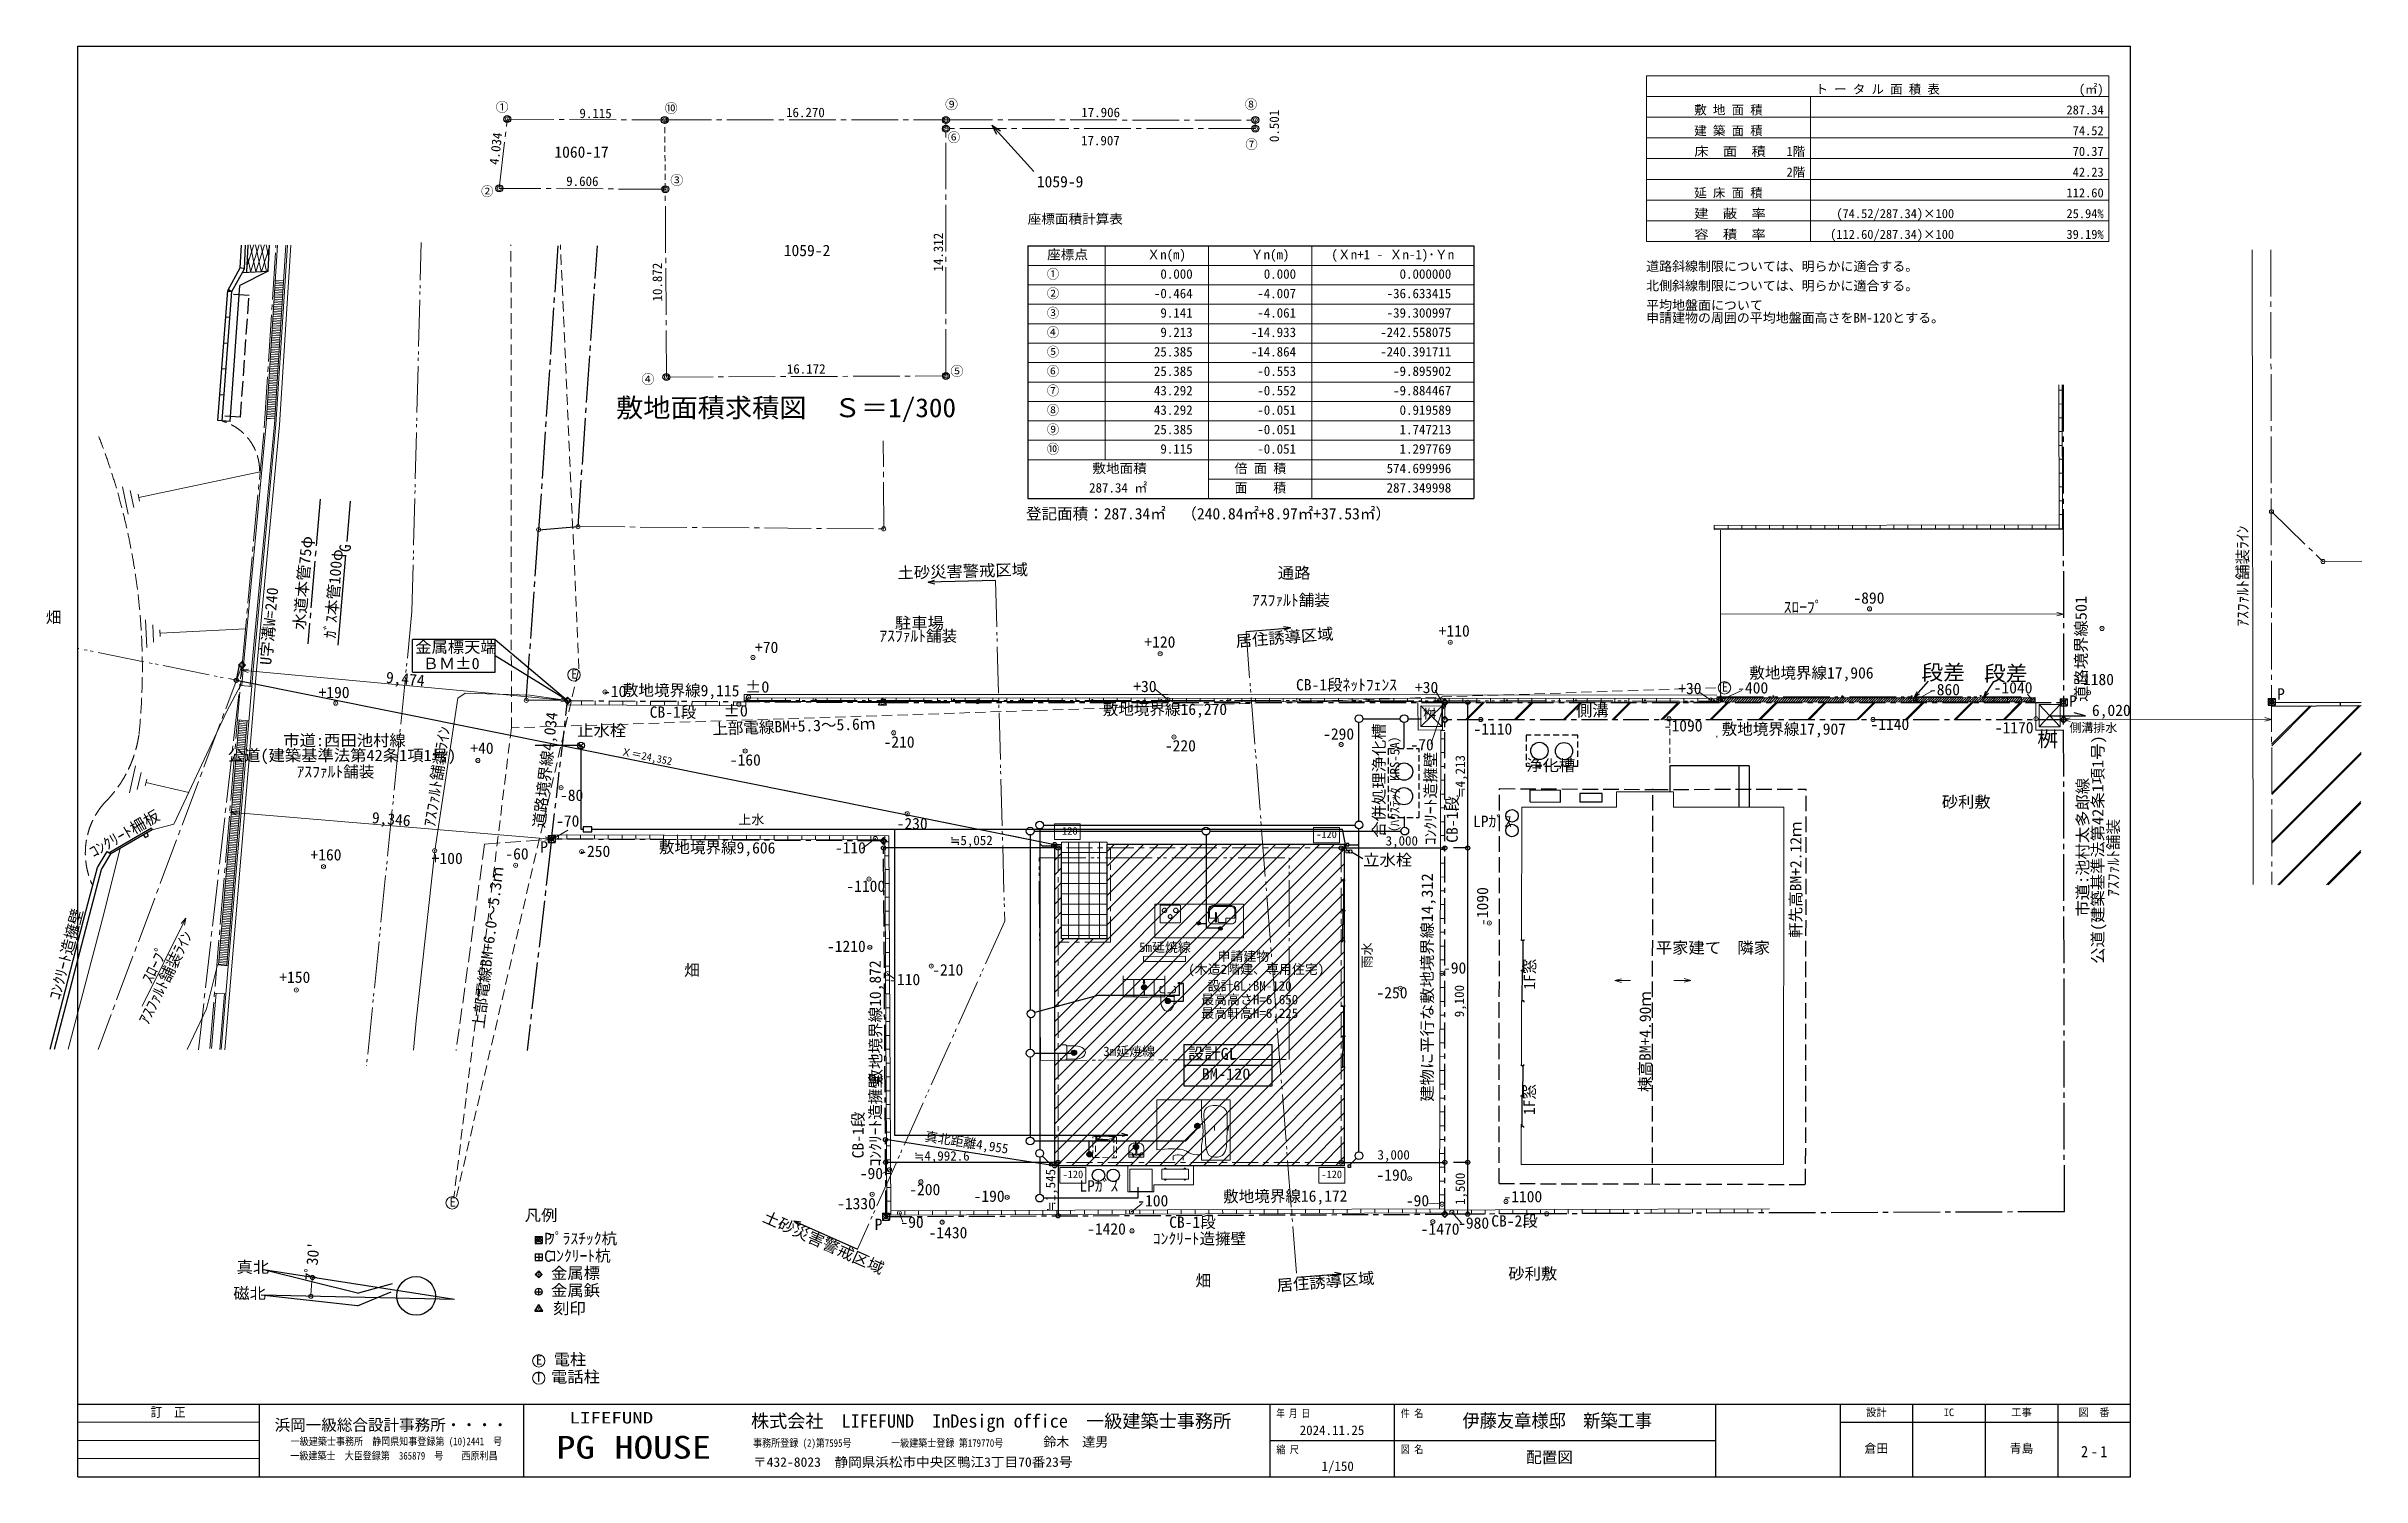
# Model space of a CAD drawing. Units: millimetres at full size, sheet at 1:150, with parts at 1:300. Extents: x -163003 to 39665, y -31756 to 660749.
# Drawn here: x -27340 to 39665, y -22268 to 19132 of the extents above; entities that cross this region are included whole.
import ezdxf
from ezdxf.enums import TextEntityAlignment as Align

# ---------------------------------------------------------------- set-up
doc = ezdxf.new("R2010")
doc.units = ezdxf.units.MM
doc.header["$LTSCALE"] = 150
doc.header["$PDMODE"] = 32
doc.header["$PDSIZE"] = 120
for name, pattern in [('CHAIN1', [8, 5, -1, 1, -1]), ('CHAIN2', [12, 9, -1, 1, -1]), ('DASHED1', [1.8, 1.2, -0.6]), ('DASHED2', [3, 2, -1]), ('DASHED3', [4, 3, -1]), ('DOUBLE_CHAIN2', [12.8, 9, -1, 0.6, -0.6, 0.6, -1])]:
    doc.linetypes.add(name, pattern=pattern)
for name, color, linetype in [('1-4_雨水汚水配管(青)', 134, 'Continuous'), ('2-9', 2, 'Continuous'), ('C-5', 3, 'Continuous'), ('F-A', 7, 'Continuous')]:
    doc.layers.add(name, color=color, linetype=linetype)
for name, color, linetype, lineweight in [('2-0_補助線', 4, 'Continuous', 9), ('2-1_通り芯', 1, 'CHAIN1', 18), ('2-2', 7, 'Continuous', 25), ('2-4', 134, 'Continuous', 25), ('2-6', 4, 'Continuous', 9), ('2-7', 7, 'Continuous', 9), ('2-8', 1, 'Continuous', 18), ('2-A_文字・面積表', 7, 'Continuous', 25), ('2-C', 7, 'Continuous', 40), ('2-E_ソリッド図形', 1, 'Continuous', 18), ('2-F_寸法・方位', 7, 'Continuous', 25), ('C-0', 4, 'Continuous', 9), ('C-1', 2, 'DOUBLE_CHAIN2', 9), ('C-2', 134, 'Continuous', 25), ('C-6', 7, 'DASHED1', 25), ('C-9', 7, 'Continuous', 9), ('D-5', 7, 'Continuous', 25), ('F-0_図名（一般）', 7, 'Continuous', 25)]:
    doc.layers.add(name, color=color, linetype=linetype, lineweight=lineweight)
doc.styles.add('ＭＳ ゴシック', font='')
doc.styles.get('ＭＳ ゴシック').set_extended_font_data('MS Gothic')

msp = doc.modelspace()

# ---------------------------------------------------------------- texts
at = {"layer": '1-4_雨水汚水配管(青)', "style": 'ＭＳ ゴシック'}
msp.add_text('側溝排水', height=252.9, dxfattribs=at).set_placement((31208.1, -793.4), align=Align.BOTTOM_LEFT)
at = {"layer": '2-0_補助線', "color": 7, "style": 'ＭＳ ゴシック'}
for s, rotation, p in [('ｱｽﾌｧﾙﾄ舗装ﾗｲﾝ', 90.101, (36485.1, 2334.4)), ('U字溝W=240', 84.674, (-20735.8, 1207.9)), ('ｱｽﾌｧﾙﾄ舗装', 359.94, (7552.1, 2840)), ('ｱｽﾌｧﾙﾄ舗装', 359.94, (-3231.5, 1804.4)), ('敷地境界線9,115', 359.679, (-10655.4, 235.5)), ('敷地境界線17,906', 359.999, (21943.4, 733.6)), ('ｱｽﾌｧﾙﾄ舗装ﾗｲﾝ', 81.4, (-15994, -3487.8)), ('道路境界線4,034', 83.389, (-12828.8, -3519.6)), ('上部電線BM+5.3～5.6ｍ', 1.906, (-8058.8, -888.1)), ('敷地境界線17,907', 0.002, (21144.2, -892.5)), ('敷地境界線9,606', 359.679, (-9614.4, -4313.4)), ('上部電線BM+6.0～5.3ｍ', 83.016, (-14583.5, -9329.7)), ('敷地境界線10,872', 90.375, (-3070.2, -10917.3)), ('敷地境界線16,172', 0.242, (6717.7, -14421.4))]:
    msp.add_text(s, height=329.9, rotation=rotation, dxfattribs=at).set_placement(p, align=Align.BOTTOM_LEFT)
at = {"layer": '2-0_補助線', "color": 7, "style": 'ＭＳ ゴシック', "width": 1.05}
for s, rotation, p in [('通路', 359.94, (8298.2, 3626.8)), ('建物に平行な敷地境界線14,312', 90, (12884, -11415.1))]:
    msp.add_text(s, height=329.9, rotation=rotation, dxfattribs=at).set_placement(p, align=Align.BOTTOM_LEFT)
at = {"layer": '2-0_補助線', "color": 7, "style": 'ＭＳ ゴシック'}
for s, p in [('敷地境界線16,270', (3233.9, -319.5)), ('CB-2段', (14474.8, -15129.9))]:
    msp.add_text(s, height=329.9, dxfattribs=at).set_placement(p, align=Align.BOTTOM_LEFT)
at = {"layer": '2-0_補助線', "color": 7, "style": 'ＭＳ ゴシック', "width": 1.05}
msp.add_text('止水栓', height=329.9, dxfattribs=at).set_placement((-11974.9, -935.3), align=Align.BOTTOM_LEFT)
at = {"layer": '2-1_通り芯', "color": 7, "style": 'ＭＳ ゴシック'}
for s, rotation, p in [('9,474', 354.674, (-17533.6, 610.6)), ('6,020', 0.101, (31859.1, -350.6)), ('9,346', 355.198, (-17938, -3450.4))]:
    msp.add_text(s, height=329.9, rotation=rotation, dxfattribs=at).set_placement(p, align=Align.BOTTOM_LEFT)
at = {"layer": '2-2', "style": 'ＭＳ ゴシック', "width": 1.05}
for s, rotation, p in [('土砂災害警戒区域', 1.557, (-2700.4, 3625.6)), ('居住誘導区域', 4.497, (7102.5, 1650.2)), ('土砂災害警戒区域', 335.818, (-6681.4, -14956.4)), ('居住誘導区域', 4.497, (8289.2, -16997.3))]:
    msp.add_text(s, height=329.9, rotation=rotation, dxfattribs=at).set_placement(p, align=Align.BOTTOM_LEFT)
at = {"layer": '2-2', "style": 'ＭＳ ゴシック'}
for s, p in [('P', (31197.3, -81.6)), ('P', (37217.5, 125.2)), ('P', (-13046.3, -4304.2)), ('P', (-12929.5, -15638.3)), ('ﾌﾟﾗｽﾁｯｸ杭', (-12847.1, -15639.3)), ('P', (-3369.3, -15229.5)), ('C', (-12933.7, -16148.3))]:
    msp.add_text(s, height=329.9, dxfattribs=at).set_placement(p, align=Align.BOTTOM_LEFT)
at = {"layer": '2-2', "style": 'ＭＳ ゴシック', "width": 1.05}
for s, p in [('凡例', (-13495.3, -14963.7)), ('金属標', (-12734.6, -16639.3)), ('金属鋲', (-12734.6, -17139.3)), ('刻印', (-12672.3, -17658.1))]:
    msp.add_text(s, height=329.9, dxfattribs=at).set_placement(p, align=Align.BOTTOM_LEFT)
at = {"layer": '2-4', "color": 6, "style": 'ＭＳ ゴシック', "width": 1.05}
for s, p in [('設計GL', (5701.2, -10284.4)), ('BM-120', (6092.8, -10877.3))]:
    msp.add_text(s, height=329.9, dxfattribs=at).set_placement(p, align=Align.BOTTOM_LEFT)
at = {"layer": '2-6', "color": 7, "style": 'ＭＳ ゴシック', "width": 1.05}
for s, rotation, p in [('水道本管75φ', 85.198, (-19764.4, 2226.2)), ('合併処理浄化槽', 89.94, (11487.6, -3773.7)), ('公道(建築基準法第42条1項1号)', 90, (32291.5, -7422.4)), ('浄化槽', 359.94, (15488.5, -1940.6)), ('市道:池村太多郎線', 90, (31853.6, -6058.5)), ('立水栓', 359.94, (10769.8, -4680.7))]:
    msp.add_text(s, height=329.9, rotation=rotation, dxfattribs=at).set_placement(p, align=Align.BOTTOM_LEFT)
at = {"layer": '2-6', "color": 7, "style": 'ＭＳ ゴシック'}
for s, rotation, p in [('G', 85.198, (-18439.7, 4474.2)), ('ｶﾞｽ本管100φ', 85.198, (-18873.4, 1974.9)), ('LPｶﾞｽ', 0.167, (13948, -3565.9)), ('軒先高BM+2.12ｍ', 89.872, (23546.1, -6676.5)), ('ｱｽﾌｧﾙﾄ舗装', 90, (32738.6, -5483.1)), ('1F窓', 89.872, (15844.9, -8172.8)), ('棟高BM+4.90ｍ', 89.872, (19187.9, -11135)), ('1F窓', 89.872, (15836.1, -11803.3)), ('LPｶﾞｽ', 0.167, (2556.3, -14116.3))]:
    msp.add_text(s, height=329.9, rotation=rotation, dxfattribs=at).set_placement(p, align=Align.BOTTOM_LEFT)
at = {"layer": '2-6', "color": 7, "style": 'ＭＳ ゴシック', "width": 1.05}
for s, p in [('駐車場', (-2780.2, 2175.6)), ('公道(建築基準法第42条1項1号)', (-22089.7, -1653.7)), ('市道:西田池村線', (-20482.6, -1219.8)), ('砂利敷', (27512, -3000.8)), ('平家建て\u3000隣家', (19237.1, -7222.7)), ('砂利敷', (14968.7, -16655.7))]:
    msp.add_text(s, height=329.9, dxfattribs=at).set_placement(p, align=Align.BOTTOM_LEFT)
at = {"layer": '2-6', "color": 7, "style": 'ＭＳ ゴシック'}
msp.add_text('ｱｽﾌｧﾙﾄ舗装', height=329.9, dxfattribs=at).set_placement((-20097.3, -2126.2), align=Align.BOTTOM_LEFT)
at = {"layer": '2-7', "style": 'ＭＳ ゴシック'}
for s, p in [('-890', (24956.8, 2900.9)), ('+120', (4437.1, 1627.9)), ('+110', (12955.3, 1950.2)), ('+70', (-6830.1, 1472.3)), ('+30', (4116.9, 342.4)), ('+30', (12268.4, 312.2)), ('+30', (19886.8, 283.4)), ('-400', (21592.9, 300.5)), ('-860', (27143.1, 251.2)), ('-1040', (29016, 303.8)), ('-1180', (31374, 543.5)), ('+190', (-19461.9, 168.6)), ('-10', (-11228.8, 198.4)), ('-290', (9609.5, -1035.1)), ('-1110', (13961.6, -890.1)), ('-1090', (19467.6, -797.6)), ('-1140', (25448.9, -755.1)), ('-1170', (29046.5, -852.3)), ('+40', (-15068.5, -1445.1)), ('-210', (-3109.6, -1266.9)), ('-220', (5030.7, -1374.7)), ('-70', (12137.9, -1345)), ('-160', (-7561, -1784.8)), ('-80', (-12472.9, -2807.5)), ('-70', (-12587.1, -3552.7)), ('-230', (-2731.2, -3628.8)), ('-250', (-11917, -4430.3)), ('-110', (-4520.3, -4328.6)), ('+160', (-19695.8, -4530.9)), ('+100', (-16186.3, -4634.8)), ('-60', (-14054.8, -4502.9)), ('-1100', (-4187.1, -5439.6)), ('-1210', (-4748.7, -7180.5)), ('+150', (-20597.4, -8075.1)), ('-110', (-2948.3, -8140.3)), ('-210', (-1701.3, -7860.9)), ('-90', (13080, -7806.8)), ('-250', (11153.6, -8522.4)), ('-90', (-3799, -13753.8)), ('-190', (11154.3, -13799.4)), ('-200', (-2366.1, -14219.8)), ('-190', (-504.7, -14411.8)), ('-1100', (14827.5, -14424.6)), ('-1330', (-4455.8, -14626.3)), ('-90', (-2621.9, -15165.1)), ('-100', (4232.2, -14543.9)), ('-90', (12004.5, -14541.5)), ('-1430', (-1807.8, -15467.8)), ('-1420', (2779, -15359.1)), ('-1470', (12434.5, -15362.5)), ('-980', (13516.2, -15189.5))]:
    msp.add_text(s, height=329.9, dxfattribs=at).set_placement(p, align=Align.BOTTOM_LEFT)
at = {"layer": '2-7', "style": 'ＭＳ ゴシック', "width": 1.05}
for s, p in [('金属標天端', (-16665.7, 1479.9)), ('ＢＭ±0', (-16450.7, 1004.9)), ('±0', (-7120.9, 328)), ('±0', (-7741.9, -364.6)), ('側溝', (16928.2, -358.2))]:
    msp.add_text(s, height=329.9, dxfattribs=at).set_placement(p, align=Align.BOTTOM_LEFT)
at = {"layer": '2-7', "style": 'ＭＳ ゴシック'}
msp.add_text('-1090', height=329.9, rotation=90, dxfattribs=at).set_placement((14484.5, -6327.3), align=Align.BOTTOM_LEFT)
at = {"layer": '2-8', "color": 7, "style": 'ＭＳ ゴシック'}
for s, height, p in [('畑', 329.9, (-27354.4, 2340)), ('ｽﾛｰﾌﾟ', 329.9, (22937.3, 2636.9)), ('CB-1段ﾈｯﾄﾌｪﾝｽ', 329.9, (8825.6, 388.2)), ('CB-1段', 329.9, (-9878.3, -401.9)), ('桝', 274.9, (12504.2, -405.7)), ('桝', 439.9, (30277.4, -1271.3)), ('畑', 329.9, (-8879.6, -7870.2)), ('CB-1段', 329.9, (5155.6, -15165.4)), ('ｺﾝｸﾘｰﾄ造擁壁', 329.9, (4682.9, -15641)), ('畑', 329.9, (5917.7, -16855.8))]:
    msp.add_text(s, height=height, dxfattribs=at).set_placement(p, align=Align.BOTTOM_LEFT)
for s, height, width, p in [('E', 274.9, 0.95, (-12149.4, 742.8)), ('真北', 329.9, 1.05, (-21834.6, -16468.7)), ('磁北', 329.9, 1.05, (-21927.7, -17222.4)), ('E', 274.9, 0.95, (-13167.5, -19110.5)), ('Ｔ', 274.9, 0.95, (-13268.8, -19601.8))]:
    msp.add_text(s, height=height, dxfattribs=dict(at, width=width)).set_placement(p, align=Align.BOTTOM_LEFT)
for s, height, rotation, p in [('E', 274.9, 359.833, (21144.8, 368.1)), ('ｺﾝｸﾘｰﾄ造擁壁', 329.9, 89.879, (12978, -3990.6)), ('CB-1段', 329.9, 89.879, (13606, -3920.3)), ('ｺﾝｸﾘｰﾄ柵板', 329.9, 30.084, (-25922.6, -4447)), ('ｺﾝｸﾘｰﾄ造擁壁', 329.9, 75.437, (-26852.8, -8520.3)), ('ｺﾝｸﾘｰﾄ造擁壁', 329.9, 89.879, (-3089.9, -13287)), ('CB-1段', 329.9, 89.879, (-3589.5, -13054.1)), ('E', 274.9, 359.833, (-15674.2, -14537.6)), ("7ﾟ30'", 329.9, 84.946, (-19430.2, -16616.8))]:
    msp.add_text(s, height=height, rotation=rotation, dxfattribs=at).set_placement(p, align=Align.BOTTOM_LEFT)
at = {"layer": '2-8', "color": 7, "style": 'ＭＳ ゴシック', "width": 1.05}
for p in [(26925.5, 659.3), (28733.7, 632.4)]:
    msp.add_text('段差', height=439.9, rotation=0.046, dxfattribs=at).set_placement(p, align=Align.BOTTOM_LEFT)
at = {"layer": '2-A_文字・面積表', "style": 'ＭＳ ゴシック'}
for s, p in [('申請建物', (6551, -7424.7)), ('(木造2階建、専用住宅)', (5707.4, -7799.8)), ('設計GL:BM-120', (6266.9, -8282.1)), ('最高高さH=6,650', (6079.4, -8677.1)), ('最高軒高H=6,225', (6079.4, -9072.1))]:
    msp.add_text(s, height=274.9, dxfattribs=at).set_placement(p, align=Align.BOTTOM_LEFT)
at = {"layer": '2-A_文字・面積表', "style": 'ＭＳ ゴシック', "width": 1.05}
for s, p in [('電柱', (-12659.6, -19139.3)), ('電話柱', (-12734.6, -19639.3))]:
    msp.add_text(s, height=329.9, dxfattribs=at).set_placement(p, align=Align.BOTTOM_LEFT)
at = {"layer": '2-C', "style": 'ＭＳ ゴシック'}
for s, p in [('ｱｽﾌｧﾙﾄ舗装ﾗｲﾝ', (-24302.8, -9250.8)), ('ｽﾛｰﾌﾟ', (-24207.6, -8062))]:
    msp.add_text(s, height=329.9, rotation=63.725, dxfattribs=at).set_placement(p, align=Align.BOTTOM_LEFT)
at = {"layer": '2-F_寸法・方位', "style": 'ＭＳ ゴシック'}
for s, rotation, p in [('≒4,213', 90, (13794.2, -2620.3)), ('真北距離4,955', 351.196, (-1942.5, -12626.2)), ('≒1,545', 90, (1941.3, -14600.3))]:
    msp.add_text(s, height=274.9, rotation=rotation, dxfattribs=at).set_placement(p, align=Align.BOTTOM_LEFT)
for s, height, p in [('≒5,052', 274.9, (-1191, -4070.6)), ('≒4,992.6', 274.9, (-2233, -13203.1)), ('ｺﾝｸﾘｰﾄ杭', 329.9, (-12809.6, -16139.3))]:
    msp.add_text(s, height=height, dxfattribs=at).set_placement(p, align=Align.BOTTOM_LEFT)
at = {"layer": '2-F_寸法・方位', "color": 6, "style": 'ＭＳ ゴシック'}
for p in [(11419.7, -4083.6), (11183.9, -13170.7)]:
    msp.add_text('3,000', height=274.9, dxfattribs=at).set_placement(p, align=Align.BOTTOM_LEFT)
for s, p in [('9,100', (13770.5, -8970.8)), ('1,500', (13795, -14404.2))]:
    msp.add_text(s, height=274.9, rotation=90, dxfattribs=at).set_placement(p, align=Align.BOTTOM_LEFT)
at = {"layer": 'C-0', "color": 5, "style": 'ＭＳ ゴシック'}
for s, height, p in [('敷 地 面 積', 263.9, (20351.2, 17080.2)), ('ト ー タ ル 面 積 表', 263.9, (23861.2, 17680.2)), ('      (㎡)', 263.9, (30401.2, 17680.2)), ('建 築 面 積', 263.9, (20351.2, 16480.2)), ('287.34', 263.9, (31121.2, 17080.2)), ('74.52', 263.9, (31301.2, 16480.2)), ('1階', 263.9, (23021.2, 15880.2)), ('70.37', 263.9, (31301.2, 15880.2)), ('2階', 263.9, (23021.2, 15280.2)), ('42.23', 263.9, (31301.2, 15280.2)), ('延 床 面 積', 263.9, (20351.2, 14680.2)), ('112.60', 263.9, (31121.2, 14680.2)), ('(74.52/287.34)×100', 263.9, (24461.2, 14080.2)), ('25.94%', 263.9, (31121.2, 14080.2)), (' (112.60/287.34)×100', 263.9, (24101.2, 13480.2)), ('39.19%', 263.9, (31121.2, 13480.2)), ('道路斜線制限については、明らかに適合する。', 274.9, (18958.6, 12545.6)), ('北側斜線制限については、明らかに適合する。', 274.9, (18958.6, 11983.1)), ('平均地盤面について', 274.9, (18958.6, 11420.6)), ('申請建物の周囲の平均地盤面高さをBM-120とする。', 274.9, (18958.3, 11055.2)), ('上水', 274.9, (-7311.4, -3469.1)), ('-120', 219.9, (1907.3, -3751.6)), ('-120', 219.9, (9408.3, -3850.4)), ('5m延焼線', 274.9, (4282.7, -7163.8)), ('3m延焼線', 274.9, (3246.4, -10176.5)), ('-120', 219.9, (2067.8, -13693.2)), ('-120', 219.9, (9558.5, -13693.2))]:
    msp.add_text(s, height=height, dxfattribs=at).set_placement(p, align=Align.BOTTOM_LEFT)
at = {"layer": 'C-0', "color": 5, "style": 'ＭＳ ゴシック', "width": 1.15}
for s, p in [('床\u3000面\u3000積', (20351.2, 15880.2)), ('建\u3000蔽\u3000率', (20351.2, 14080.2)), ('容\u3000積\u3000率', (20351.2, 13480.2))]:
    msp.add_text(s, height=263.9, dxfattribs=at).set_placement(p, align=Align.BOTTOM_LEFT)
at = {"layer": 'C-0', "color": 7, "style": 'ＭＳ ゴシック', "width": 1.05}
msp.add_text('道路境界線501', height=329.9, rotation=90.101, dxfattribs=at).set_placement((31809.8, 158.5), align=Align.BOTTOM_LEFT)
at = {"layer": 'C-0', "color": 5, "style": 'ＭＳ ゴシック'}
msp.add_text('雨水', height=274.9, rotation=90, dxfattribs=at).set_placement((11100.9, -7556.7), align=Align.BOTTOM_LEFT)
at = {"layer": 'C-1', "color": 5, "style": 'ＭＳ ゴシック'}
msp.add_text('（ﾊｳｽﾃｯｸ KRS-5A）', height=274.9, rotation=90, dxfattribs=at).set_placement((11901, -3819.3), align=Align.BOTTOM_LEFT)
at = {"layer": 'C-5', "style": 'ＭＳ ゴシック', "width": 1.05}
msp.add_text('敷地面積求積図\u3000Ｓ＝1/300', height=549.9, dxfattribs=at).set_placement((-10852.6, 8231.2), align=Align.BOTTOM_LEFT)
at = {"layer": 'C-9', "style": 'ＭＳ ゴシック'}
for s, height, p in [('①', 274.9, (-14336.5, 17153.2)), ('⑩', 274.9, (-9444.9, 17121.6)), ('⑨', 274.9, (-1331.4, 17231.4)), ('9.115', 274.9, (-11912.5, 16971.8)), ('16.270', 274.9, (-5933.5, 16998.9)), ('③', 274.9, (-9283.3, 15039.3)), ('Ｘn(m)', 274.9, (4517.6, 12884.4)), ('Ｙn(m)', 274.9, (7510.1, 12884.4)), ('(Ｘn+1 - Ｘn-1)･Ｙn', 274.9, (9846.3, 12884.4)), ('-0.464', 274.9, (4712.6, 11759.4)), ('0.000', 274.9, (4900.1, 12321.9)), ('-4.007', 274.9, (7705.1, 11759.4)), ('0.000', 274.9, (7892.6, 12321.9)), ('-36.633415', 274.9, (11447.6, 11759.4)), ('0.000000', 274.9, (11822.6, 12321.9)), ('9.141', 274.9, (4900.1, 11196.9)), ('-4.061', 274.9, (7705.1, 11196.9)), ('-39.300997', 274.9, (11447.6, 11196.9)), ('9.213', 274.9, (4900.1, 10634.4)), ('-14.933', 274.9, (7517.6, 10634.4)), ('-242.558075', 274.9, (11260.1, 10634.4)), ('25.385', 274.9, (4712.6, 10071.9)), ('-14.864', 274.9, (7517.6, 10071.9)), ('-240.391711', 274.9, (11260.1, 10071.9)), ('④', 274.9, (-10116.1, 9275.1)), ('⑤', 274.9, (-1175.1, 9509.6)), ('25.385', 274.9, (4712.6, 9509.4)), ('-0.553', 274.9, (7705.1, 9509.4)), ('-9.895902', 274.9, (11635.1, 9509.4)), ('43.292', 274.9, (4712.6, 8946.9)), ('43.292', 274.9, (4712.6, 8384.4)), ('-0.552', 274.9, (7705.1, 8946.9)), ('-0.051', 274.9, (7705.1, 8384.4)), ('-9.884467', 274.9, (11635.1, 8946.9)), ('0.919589', 274.9, (11822.6, 8384.4)), ('25.385', 274.9, (4712.6, 7821.9)), ('-0.051', 274.9, (7705.1, 7821.9)), ('1.747213', 274.9, (11822.6, 7821.9)), ('9.115', 274.9, (4900.1, 7259.4)), ('-0.051', 274.9, (7705.1, 7259.4)), ('1.297769', 274.9, (11822.6, 7259.4)), ('倍 面 積', 274.9, (7045.1, 6696.9)), ('574.699996', 274.9, (11447.6, 6696.9)), ('287.34 ㎡', 274.9, (2837.6, 6134.4)), ('面    積', 274.9, (7045.1, 6134.4)), ('287.349998', 274.9, (11447.6, 6134.4)), ('登記面積：287.34㎡\u3000（240.84㎡+8.97㎡+37.53㎡）\u3000', 329.9, (1011.9, 5339.8))]:
    msp.add_text(s, height=height, dxfattribs=at).set_placement(p, align=Align.BOTTOM_LEFT)
for s, width, p in [('⑧', 0.95, (7343.9, 17231.4)), ('⑥', 0.95, (-1253.3, 16277.9)), ('⑦', 0.95, (7359.5, 16074.7)), ('②', 0.95, (-14758.6, 14714.8)), ('座標面積計算表', 1.05, (1060.1, 13915.6)), ('座標点', 1.05, (1622.6, 12884.4)), ('①', 0.95, (1615.1, 12321.9)), ('②', 0.95, (1615.1, 11759.4)), ('③', 0.95, (1615.1, 11196.9)), ('④', 0.95, (1615.1, 10634.4)), ('⑤', 0.95, (1615.1, 10071.9)), ('⑥', 0.95, (1615.1, 9509.4)), ('⑦', 0.95, (1615.1, 8946.9)), ('⑧', 0.95, (1615.1, 8384.4)), ('⑨', 0.95, (1615.1, 7821.9)), ('⑩', 0.95, (1615.1, 7259.4)), ('敷地面積', 1.05, (2931.3, 6696.9))]:
    msp.add_text(s, height=274.9, dxfattribs=dict(at, width=width)).set_placement(p, align=Align.BOTTOM_LEFT)
for s, height, rotation, p in [('17.906', 274.9, 0.002, (2610.7, 16998.8)), ('0.501', 274.9, 90.101, (8415.7, 16360)), ('4.034', 274.9, 83.389, (-14169.2, 15680.3)), ('1060-17', 329.9, 359.94, (-12637.8, 15808.1)), ('17.907', 274.9, 0.002, (2604, 16184.1)), ('9.606', 274.9, 359.679, (-12295.5, 15009.9)), ('1059-9', 329.9, 359.94, (1324.9, 14951)), ('14.312', 274.9, 90, (-1307.3, 12611.5)), ('10.872', 274.9, 90.375, (-9434.7, 11747.1)), ('1059-2', 329.9, 359.94, (-5998.8, 12960.6)), ('16.172', 274.9, 0.242, (-5909.1, 9572.9))]:
    msp.add_text(s, height=height, rotation=rotation, dxfattribs=at).set_placement(p, align=Align.BOTTOM_LEFT)
at = {"layer": 'D-5', "style": 'ＭＳ ゴシック'}
msp.add_text('Ｘ＝24,352', height=219.9, rotation=348.649, dxfattribs=at).set_placement((-10734.1, -1446.2), align=Align.BOTTOM_LEFT)
at = {"layer": 'F-0_図名（一般）', "style": 'ＭＳ ゴシック'}
for s, height, width, p in [('訂\u3000正', 274.9, 0.9, (-24322.5, -20618.1)), ('年 月 日', 219.9, 0.8, (8256.7, -20610.2)), ('件 名', 219.9, 0.85, (11856.7, -20610.2)), ('伊藤友章様邸\u3000新築工事', 384.9, 0.95, (13642.4, -20955.6)), ('一級建築士事務所\u3000静岡県知事登録第 (10)2441\u3000号', 219.9, 0.85, (-20266, -21422.2)), ('事務所登録 (2)第7595号', 219.9, 0.85, (-6887.1, -21469.4)), ('一級建築士登録 第179770号', 219.9, 0.85, (-2891.5, -21469.4)), ('縮 尺', 219.9, 0.85, (8256.7, -21660.2)), ('図 名', 219.9, 0.85, (11857.7, -21650.5)), ('一級建築士\u3000大臣登録第\u3000365879\u3000号\u3000\u3000西原利昌', 219.9, 0.85, (-20276.2, -21838)), ('〒432-8023\u3000静岡県浜松市中央区鴨江3丁目70番23号', 274.9, 1.05, (-6888, -22064.5))]:
    msp.add_text(s, height=height, dxfattribs=dict(at, width=width)).set_placement(p, align=Align.BOTTOM_LEFT)
for s, height, p in [('浜岡一級総合設計事務所・・・・', 329.9, (-20731.1, -21033)), ('株式会社\u3000LIFEFUND\u3000InDesign office\u3000一級建築士事務所', 384.9, (-6948.4, -20964)), ('設計', 219.9, (25320, -20580.6)), ('IC', 219.9, (27570, -20580.6)), ('工事', 219.9, (29520, -20580.6)), ('図\u3000番', 219.9, (31470, -20580.6)), ('鈴木\u3000達男', 274.9, (1514, -21480.2)), ('倉田', 252.9, (25275, -21653.1)), ('青島', 252.9, (29475, -21653.1)), ('1/150', 274.9, (9563.5, -22183.9))]:
    msp.add_text(s, height=height, dxfattribs=at).set_placement(p, align=Align.BOTTOM_LEFT)
at = {"layer": 'F-0_図名（一般）', "color": 3, "style": 'ＭＳ ゴシック'}
for s, height, p in [('2024.11.25', 274.9, (8932.5, -21143.1)), ('配置図', 329.9, (15487.4, -21968.1))]:
    msp.add_text(s, height=height, dxfattribs=at).set_placement(p, align=Align.BOTTOM_LEFT)
at = {"layer": 'F-0_図名（一般）', "color": 3, "insert": (31545, -21705.6), "char_height": 329.9, "attachment_point": 7, "style": 'ＭＳ ゴシック'}
msp.add_mtext('\\T1.38;\\W0.9;2-1', dxfattribs=at)
at = {"layer": 'F-A', "style": 'ＭＳ ゴシック'}
for s, height, width, p in [('LIFEFUND', 329.9, 1.35, (-12200.1, -20825.9)), ('PG HOUSE', 659.8, 1.25, (-12586.3, -21943.6))]:
    msp.add_text(s, height=height, dxfattribs=dict(at, width=width)).set_placement(p, align=Align.BOTTOM_LEFT)

# ---------------------------------------------------------------- linework, layer by layer
at = {"layer": '2-0_補助線', "color": 2, "linetype": 'CHAIN2'}
for p, q in [((-21022.7, 8213.5), (-20695.3, 13380.3)), ((37034.7, 13241.6), (37067.2, -5132.7)), ((-21674.5, 1221.9), (-21022.7, 8213.5)), ((-3106.1, 5164.5), (-3120.7, 7716.3)), ((-11952.1, 5230.5), (-3106.1, 5164.5)), ((-21674.5, 1221.9), (-25840.6, -9900.8)), ((-22938.4, -9909.3), (-21674.5, 1221.9)), ((-22606.7, -9875.5), (-21674.6, 1220.6)), ((-12261.1, 204.1), (-13449.2, 200.6)), ((16077.6, -14658.7), (13131.3, -14670.6))]:
    msp.add_line(p, q, dxfattribs=at)
at = {"layer": '2-0_補助線'}
for p, q in [((-20977.8, 8210.6), (-20650.2, 13380.3)), ((-20409.7, 13380.5), (-20738.5, 8191.2)), ((-20364.6, 13380.6), (-20693.6, 8187.7)), ((-20264.4, 13380.6), (-20593.9, 8179.9)), ((36495.9, 13240.7), (36528.3, -5131.1)), ((-20715.2, 12354.4), (-20475.7, 12339.2)), ((-21629.6, 1217.7), (-20977.9, 8209.3)), ((-21390.7, 1195.4), (-20738.5, 8191.2)), ((-21345.9, 1191.2), (-20693.6, 8187.7)), ((-21246.3, 1182), (-20593.9, 8179.9)), ((-20968.2, 8362.4), (-20728.6, 8347.2)), ((20927.7, 5162.1), (20935.4, 5140.1)), ((30734.2, 5155.2), (20927.7, 5140.1)), ((21112.1, 5140.4), (21106.9, 271.3)), ((30734.2, 5155.2), (31029.1, 5157.3)), ((31033.4, 2695.4), (30840.3, 2747.4)), ((-22277.9, -9903.1), (-21345.7, 1193)), ((-22178.2, -9911.5), (-21246.1, 1184.6)), ((-21678.8, 632.2), (-21629.7, 1216.8)), ((-21439.9, 609.9), (-21390.6, 1196.7)), ((-22116.6, -111.3), (-21723.7, 635.9)), ((-21706.8, 634.6), (-21381.1, 605.1)), ((-7146.6, 269.1), (-7146.7, 369.1)), ((5123.1, 368), (21000, 351.2)), ((-22116.6, -111.3), (-23646.1, -3379)), ((-22358.1, -7454.1), (-21762.3, -361.8)), ((-22119.4, -7479.6), (-21523.3, -383.4)), ((-21807.2, -357.7), (-21478.5, -387.5)), ((-21787.4, -660.7), (-21548.4, -682.4)), ((-21783.3, -610.9), (-21544.2, -632.6)), ((-21779.1, -561.1), (-21540, -582.7)), ((-21774.9, -511.3), (-21535.9, -532.9)), ((-21770.7, -461.4), (-21531.7, -483.1)), ((-21766.5, -411.6), (-21527.5, -433.2)), ((-21841.9, -1308.5), (-21602.8, -1330.1)), ((-21837.7, -1258.6), (-21598.6, -1280.3)), ((-21833.5, -1208.8), (-21594.5, -1230.5)), ((-21829.3, -1159), (-21590.3, -1180.6)), ((-21825.1, -1109.2), (-21586.1, -1130.8)), ((-21820.9, -1059.3), (-21581.9, -1081)), ((-21816.7, -1009.5), (-21577.7, -1031.2)), ((-21812.6, -959.7), (-21573.5, -981.3)), ((-21808.4, -909.9), (-21569.3, -931.5)), ((-21804.2, -860), (-21565.2, -881.7)), ((-21800, -810.2), (-21561, -831.9)), ((-21795.8, -760.4), (-21556.8, -782)), ((-21791.6, -710.6), (-21552.6, -732.2)), ((-21900.5, -2006), (-21661.4, -2027.7)), ((-21896.3, -1956.2), (-21657.2, -1977.8)), ((-21892.1, -1906.4), (-21653.1, -1928)), ((-21887.9, -1856.5), (-21648.9, -1878.2)), ((-21883.7, -1806.7), (-21644.7, -1828.4)), ((-21879.5, -1756.9), (-21640.5, -1778.5)), ((-21875.3, -1707.1), (-21636.3, -1728.7)), ((-21871.2, -1657.2), (-21632.1, -1678.9)), ((-21867, -1607.4), (-21627.9, -1629.1)), ((-21862.8, -1557.6), (-21623.8, -1579.2)), ((-21858.6, -1507.8), (-21619.6, -1529.4)), ((-21854.4, -1457.9), (-21615.4, -1479.6)), ((-21850.2, -1408.1), (-21611.2, -1429.8)), ((-21846, -1358.3), (-21607, -1379.9)), ((-21954.9, -2653.8), (-21715.8, -2675.4)), ((-21950.7, -2603.9), (-21711.7, -2625.6)), ((-21946.5, -2554.1), (-21707.5, -2575.7)), ((-21942.3, -2504.3), (-21703.3, -2525.9)), ((-21938.1, -2454.5), (-21699.1, -2476.1)), ((-21933.9, -2404.6), (-21694.9, -2426.3)), ((-21929.8, -2354.8), (-21690.7, -2376.4)), ((-21925.6, -2305), (-21686.5, -2326.6)), ((-21921.4, -2255.2), (-21682.4, -2276.8)), ((-21917.2, -2205.3), (-21678.2, -2227)), ((-21913, -2155.5), (-21674, -2177.1)), ((-21908.8, -2105.7), (-21669.8, -2127.3)), ((-21904.6, -2055.8), (-21665.6, -2077.5)), ((-22009.3, -3301.5), (-21770.3, -3323.1)), ((-22005.1, -3251.7), (-21766.1, -3273.3)), ((-22000.9, -3201.8), (-21761.9, -3223.5)), ((-21996.7, -3152), (-21757.7, -3173.7)), ((-21992.5, -3102.2), (-21753.5, -3123.8)), ((-21988.4, -3052.4), (-21749.3, -3074)), ((-21984.2, -3002.5), (-21745.1, -3024.2)), ((-21980, -2952.7), (-21741, -2974.4)), ((-21975.8, -2902.9), (-21736.8, -2924.5)), ((-21971.6, -2853.1), (-21732.6, -2874.7)), ((-21967.4, -2803.2), (-21728.4, -2824.9)), ((-21963.2, -2753.4), (-21724.2, -2775.1)), ((-21959.1, -2703.6), (-21720, -2725.2)), ((-23646.1, -3379), (-24272.7, -3545.2)), ((-22067.9, -3999), (-21828.9, -4020.7)), ((-22063.7, -3949.2), (-21824.7, -3970.9)), ((-22059.5, -3899.4), (-21820.5, -3921)), ((-22055.3, -3849.6), (-21816.3, -3871.2)), ((-22051.1, -3799.7), (-21812.1, -3821.4)), ((-22047, -3749.9), (-21807.9, -3771.6)), ((-22042.8, -3700.1), (-21803.7, -3721.7)), ((-22038.6, -3650.3), (-21799.6, -3671.9)), ((-22034.4, -3600.4), (-21795.4, -3622.1)), ((-22030.2, -3550.6), (-21791.2, -3572.3)), ((-22026, -3500.8), (-21787, -3522.4)), ((-22021.8, -3451), (-21782.8, -3472.6)), ((-22017.7, -3401.1), (-21778.6, -3422.8)), ((-22013.5, -3351.3), (-21774.4, -3373)), ((-25202.5, -4083.8), (-25717.5, -6118.7)), ((-22122.3, -4646.8), (-21883.3, -4668.4)), ((-22118.1, -4597), (-21879.1, -4618.6)), ((-22113.9, -4547.1), (-21874.9, -4568.8)), ((-22109.7, -4497.3), (-21870.7, -4518.9)), ((-22105.6, -4447.5), (-21866.5, -4469.1)), ((-22101.4, -4397.6), (-21862.3, -4419.3)), ((-22097.2, -4347.8), (-21858.2, -4369.5)), ((-22093, -4298), (-21854, -4319.6)), ((-22088.8, -4248.2), (-21849.8, -4269.8)), ((-22084.6, -4198.3), (-21845.6, -4220)), ((-22080.4, -4148.5), (-21841.4, -4170.2)), ((-22076.3, -4098.7), (-21837.2, -4120.3)), ((-22072.1, -4048.9), (-21833, -4070.5)), ((-22180.9, -5344.3), (-21941.9, -5366)), ((-22176.7, -5294.5), (-21937.7, -5316.2)), ((-22172.5, -5244.7), (-21933.5, -5266.3)), ((-22168.3, -5194.9), (-21929.3, -5216.5)), ((-22164.2, -5145), (-21925.1, -5166.7)), ((-22160, -5095.2), (-21920.9, -5116.9)), ((-22155.8, -5045.4), (-21916.8, -5067)), ((-22151.6, -4995.6), (-21912.6, -5017.2)), ((-22147.4, -4945.7), (-21908.4, -4967.4)), ((-22143.2, -4895.9), (-21904.2, -4917.5)), ((-22139, -4846.1), (-21900, -4867.7)), ((-22134.9, -4796.3), (-21895.8, -4817.9)), ((-22130.7, -4746.4), (-21891.6, -4768.1)), ((-22126.5, -4696.6), (-21887.5, -4718.2)), ((-22235.3, -5992.1), (-21996.3, -6013.7)), ((-22231.1, -5942.2), (-21992.1, -5963.9)), ((-22226.9, -5892.4), (-21987.9, -5914.1)), ((-22222.8, -5842.6), (-21983.7, -5864.2)), ((-22218.6, -5792.8), (-21979.5, -5814.4)), ((-22214.4, -5742.9), (-21975.4, -5764.6)), ((-22210.2, -5693.1), (-21971.2, -5714.8)), ((-22206, -5643.3), (-21967, -5664.9)), ((-22201.8, -5593.5), (-21962.8, -5615.1)), ((-22197.6, -5543.6), (-21958.6, -5565.3)), ((-22193.5, -5493.8), (-21954.4, -5515.5)), ((-22189.3, -5444), (-21950.2, -5465.6)), ((-22185.1, -5394.2), (-21946.1, -5415.8)), ((-25717.5, -6118.7), (-26707.7, -9898.3)), ((-23303.6, -6106.1), (-23435.6, -6256.4)), ((-22293.9, -6689.6), (-22054.9, -6711.3)), ((-22289.7, -6639.8), (-22050.7, -6661.4)), ((-22285.5, -6590), (-22046.5, -6611.6)), ((-22281.4, -6540.1), (-22042.3, -6561.8)), ((-22277.2, -6490.3), (-22038.1, -6512)), ((-22273, -6440.5), (-22034, -6462.1)), ((-22268.8, -6390.7), (-22029.8, -6412.3)), ((-22264.6, -6340.8), (-22025.6, -6362.5)), ((-22260.4, -6291), (-22021.4, -6312.7)), ((-22256.2, -6241.2), (-22017.2, -6262.8)), ((-22252.1, -6191.4), (-22013, -6213)), ((-22247.9, -6141.5), (-22008.8, -6163.2)), ((-22243.7, -6091.7), (-22004.7, -6113.4)), ((-22239.5, -6041.9), (-22000.5, -6063.5)), ((-22348.3, -7337.4), (-22109.3, -7359)), ((-22344.1, -7287.5), (-22105.1, -7309.2)), ((-22340, -7237.7), (-22100.9, -7259.4)), ((-22335.8, -7187.9), (-22096.7, -7209.5)), ((-22331.6, -7138.1), (-22092.6, -7159.7)), ((-22327.4, -7088.2), (-22088.4, -7109.9)), ((-22323.2, -7038.4), (-22084.2, -7060)), ((-22319, -6988.6), (-22080, -7010.2)), ((-22314.8, -6938.8), (-22075.8, -6960.4)), ((-22310.7, -6888.9), (-22071.6, -6910.6)), ((-22306.5, -6839.1), (-22067.4, -6860.7)), ((-22302.3, -6789.3), (-22063.3, -6810.9)), ((-22298.1, -6739.5), (-22059.1, -6761.1)), ((-22387.5, -7451), (-22081.2, -7483.7)), ((-22356.7, -7437), (-22117.7, -7458.7)), ((-22352.5, -7387.2), (-22113.5, -7408.8)), ((-22561.9, -9879.3), (-22426.9, -8272.7)), ((-22461.5, -8269.8), (-22142.9, -8296.6)), ((-22322.7, -9899.4), (-22187.7, -8292.8)), ((-16709.3, -9927.5), (-16637.1, -9069.4))]:
    msp.add_line(p, q, dxfattribs=at)
at = {"layer": '2-0_補助線', "linetype": 'DASHED2'}
for p, q in [((-11928.9, 1116.9), (-12460.9, 13387.3)), ((-15473.8, -14162), (-11928.9, 1116.9)), ((-13880.7, -596.2), (-15545, -14181.5))]:
    msp.add_line(p, q, dxfattribs=at)
at = {"layer": '2-0_補助線', "color": 7, "linetype": 'CHAIN2', "lineweight": 25}
for p, q in [((31021.7, 9336.8), (31037.9, 142.4)), ((-13449.2, 200.6), (-13093, 5139.5)), ((-12261.1, 204.1), (-13449.2, 200.6)), ((31062.3, -14600.7), (31038.8, -358.3)), ((-12718.1, -3813.7), (-13427.8, -9937)), ((16077.6, -14658.7), (13131.3, -14670.6)), ((31062.3, -14600.7), (16077.6, -14658.7))]:
    msp.add_line(p, q, dxfattribs=at)
at = {"layer": '2-0_補助線', "color": 6, "linetype": 'CHAIN1', "lineweight": 25}
for p, q in [((-12718.1, -3813.7), (-12253.6, 193.7)), ((31038.8, -358.3), (13131.3, -358.9)), ((-3112.2, -3867.5), (-12718.1, -3813.7)), ((-3041, -14738.9), (-3112.2, -3867.5))]:
    msp.add_line(p, q, dxfattribs=at)
at = {"layer": '2-0_補助線', "linetype": 'DASHED3'}
for q in [(-15479.2, -9931.1), (-12718.1, -3813.7)]:
    msp.add_line((-14654.6, -3960.5), q, dxfattribs=at)
at = {"layer": '2-0_補助線', "linetype": 'DASHED2'}
msp.add_lwpolyline([(20976.9, 563.9), (-13880.7, -596.2), (-13893.1, 13386.1)], dxfattribs=at)
at = {"layer": '2-0_補助線', "color": 7, "linetype": 'CHAIN2', "lineweight": 25}
msp.add_lwpolyline([(-12537.2, 13358.1), (-13093, 5139.5), (-11952.1, 5230.5), (-11389.8, 13354.7)], dxfattribs=at)
at = {"layer": '2-0_補助線', "color": 2, "linetype": 'CHAIN2'}
msp.add_lwpolyline([(37054.6, 5663.9), (38544.5, 4220.8), (39665.3, 4230.8)], dxfattribs=at)
at = {"layer": '2-0_補助線'}
for points in [[(21109.5, 2705.9), (31033.4, 2695.4), (30840.2, 2643.9)], [(-16637.1, -9069.4), (-16099.7, -4149.1), (-15431.9, 266.4), (-15222.4, 409.4), (-13344.5, 354.1), (-12253.6, 193.7)], [(-7146.7, 369.1), (-3049.3, 371.8), (5122.9, 368)], [(-24561.1, -8653.2), (-23303.6, -6106.1), (-23342.7, -6302.2)], [(-23266.9, -9908.3), (-22707.3, -8731.3), (-22387.5, -7451)]]:
    msp.add_lwpolyline(points, dxfattribs=at)
at = {"layer": '2-0_補助線', "color": 6, "linetype": 'CHAIN1', "lineweight": 25}
for points in [[(-12253.6, 193.7), (-3138.7, 142.6), (13131.6, 142.6)], [(13131.6, 142.6), (31037.9, 142.4), (31038.8, -358.3)], [(-3041, -14738.9), (13131.3, -14670.6), (13131.3, -358.9)]]:
    msp.add_lwpolyline(points, dxfattribs=at)
at = {"layer": '2-0_補助線', "color": 2}
for p in [(37054.6, 5663.9), (-13093, 5139.5), (-11952.1, 5230.5), (-3106.1, 5164.5), (38544.5, 4220.8), (-21674.5, 1221.9), (-13449.2, 200.6), (-12261.1, 204.1), (-12253.6, 193.7), (-3138.7, 142.6), (13131.6, 142.6), (31037.9, 142.4), (37057.8, 159), (13131.3, -358.9), (31038.8, -358.3), (-12721.1, -3813.4), (-12718.1, -3813.7), (-3112.2, -3867.5), (-3041, -14738.9), (13131.3, -14670.6)]:
    msp.add_point(p, dxfattribs=at)
at = {"layer": '2-0_補助線', "color": 7}
msp.add_point((16077.6, -14658.7), dxfattribs=at)
at = {"layer": '2-1_通り芯', "color": 4, "linetype": 'Continuous', "lineweight": 9}
for p, q in [((-21686.9, 1073.1), (-21489.8, 1106.7)), ((-21686.9, 1073.1), (-12253.6, 193.7)), ((-21686.9, 1073.1), (-21499.4, 1003.7)), ((-12253.6, 193.7), (-12450.8, 160.1)), ((-12253.6, 193.7), (-12441.2, 263.2)), ((31038.8, -358.3), (31231.9, -306.2)), ((31038.8, -358.3), (37058.7, -347.7)), ((31038.8, -358.3), (31232.1, -409.7)), ((37058.7, -347.7), (36865.4, -296.2)), ((37058.7, -347.7), (36865.6, -399.8)), ((-22031.7, -3031.3), (-21834.9, -2995.8)), ((-12718.1, -3813.7), (-22031.7, -3031.3)), ((-22031.7, -3031.3), (-21843.6, -3099)), ((-12718.1, -3813.7), (-12914.9, -3849.1)), ((-12718.1, -3813.7), (-12906.3, -3745.9))]:
    msp.add_line(p, q, dxfattribs=at)
at = {"layer": '2-1_通り芯'}
for p, q in [((10131.3, -4070.6), (1941.3, -4070.6)), ((1941.3, -13170.6), (1941.3, -4070.6)), ((3461.3, -6800.6), (3461.3, -4070.6)), ((10131.3, -13170.6), (10131.3, -4070.6)), ((3461.3, -6800.6), (1941.3, -6800.6)), ((10131.3, -13170.6), (1941.3, -13170.6))]:
    msp.add_line(p, q, dxfattribs=at)
at = {"layer": '2-2'}
for p, q in [((-1823.4, 3621.6), (-1631.7, 3678.6)), ((127.9, 3674.6), (-1823.4, 3621.6)), ((-1823.4, 3621.6), (-1628.9, 3575.1)), ((8661.6, 2296.6), (8464.9, 2333.1)), ((-21774.5, 1221.9), (-21674.5, 1321.9)), ((-21774.5, 1221.9), (-21674.5, 1121.9)), ((-21574.5, 1221.9), (-21674.5, 1321.9)), ((-21574.5, 1221.9), (-21674.5, 1121.9)), ((-12353.6, 193.7), (-12253.6, 293.7)), ((-12353.6, 193.7), (-12253.6, 93.7)), ((-12153.6, 193.7), (-12253.6, 293.7)), ((-12153.6, 193.7), (-12253.6, 93.7)), ((-3254.2, 75.9), (-3138.7, 275.9)), ((-3254.2, 75.9), (-3023.3, 75.9)), ((-3023.3, 75.9), (-3138.7, 275.9)), ((13031.6, 142.6), (13131.6, 242.6)), ((13031.6, 142.6), (13131.6, 42.6)), ((13231.6, 142.6), (13131.6, 242.6)), ((13231.6, 142.6), (13131.6, 42.6)), ((30937.9, 242.4), (31137.9, 242.4)), ((30937.9, 242.4), (30937.9, 42.4)), ((30937.9, 242.4), (31137.9, 42.4)), ((30937.9, 42.4), (31137.9, 242.4)), ((30937.9, 42.4), (31137.9, 42.4)), ((31137.9, 242.4), (31137.9, 42.4)), ((36957.8, 259), (37157.8, 259)), ((36957.8, 259), (36957.8, 59)), ((36957.8, 259), (37157.8, 59)), ((36957.8, 59), (37157.8, 259)), ((36957.8, 59), (37157.8, 59)), ((37157.8, 259), (37157.8, 59)), ((13031.3, -358.9), (13131.3, -258.9)), ((13031.3, -358.9), (13131.3, -458.9)), ((13231.3, -358.9), (13131.3, -258.9)), ((13231.3, -358.9), (13131.3, -458.9)), ((30938.8, -358.3), (31038.8, -258.3)), ((30938.8, -358.3), (31038.8, -458.3)), ((31138.8, -358.3), (31038.8, -258.3)), ((31138.8, -358.3), (31038.8, -458.3)), ((-12818.1, -3713.7), (-12618.1, -3713.7)), ((-12818.1, -3713.7), (-12818.1, -3913.7)), ((-12818.1, -3713.7), (-12618.1, -3913.7)), ((-12818.1, -3913.7), (-12618.1, -3713.7)), ((-12818.1, -3913.7), (-12618.1, -3913.7)), ((-12618.1, -3713.7), (-12618.1, -3913.7)), ((-3212.2, -3867.5), (-3112.2, -3767.5)), ((-3212.2, -3867.5), (-3112.2, -3967.5)), ((-3012.2, -3867.5), (-3112.2, -3767.5)), ((-3012.2, -3867.5), (-3112.2, -3967.5)), ((-3141, -14638.9), (-2941, -14638.9)), ((-3141, -14638.9), (-3141, -14838.9)), ((-3141, -14638.9), (-2941, -14838.9)), ((-3141, -14838.9), (-2941, -14638.9)), ((-2941, -14638.9), (-2941, -14838.9)), ((13031.3, -14670.6), (13131.3, -14570.6)), ((13031.3, -14670.6), (13131.3, -14770.6)), ((13231.3, -14670.6), (13131.3, -14570.6)), ((13231.3, -14670.6), (13131.3, -14770.6)), ((-13188.8, -15314.3), (-12988.8, -15314.3)), ((-13188.8, -15314.3), (-13188.8, -15514.3)), ((-13188.8, -15314.3), (-12988.8, -15514.3)), ((-13188.8, -15514.3), (-12988.8, -15314.3)), ((-12988.8, -15314.3), (-12988.8, -15514.3)), ((-5704.3, -14858.1), (-5506.8, -14890)), ((-5704.3, -14858.1), (-5549.2, -14984.5)), ((-5704.3, -14858.1), (-3867.2, -15683)), ((-3141, -14838.9), (-2941, -14838.9)), ((-13188.8, -15514.3), (-12988.8, -15514.3)), ((-13188.8, -15814.3), (-12988.8, -15814.3)), ((-13188.8, -15814.3), (-13188.8, -16014.3)), ((-13188.8, -15914.3), (-12988.8, -15914.3)), ((-13188.8, -16014.3), (-12988.8, -16014.3)), ((-13088.8, -15814.3), (-13088.8, -16014.3)), ((-12988.8, -15814.3), (-12988.8, -16014.3)), ((-13188.8, -16414.3), (-13088.8, -16314.3)), ((-13188.8, -16414.3), (-13088.8, -16514.3)), ((-12988.8, -16414.3), (-13088.8, -16314.3)), ((-12988.8, -16414.3), (-13088.8, -16514.3)), ((10131.6, -16394.1), (9935, -16357.6)), ((-13204.3, -17481), (-13088.8, -17281)), ((-13188.8, -16914.3), (-12988.8, -16914.3)), ((-13088.8, -17014.3), (-13088.8, -16814.3)), ((-12973.4, -17481), (-13088.8, -17281)), ((-13204.3, -17481), (-12973.4, -17481))]:
    msp.add_line(p, q, dxfattribs=at)
at = {"layer": '2-2', "color": 2, "linetype": 'DOUBLE_CHAIN2', "lineweight": 9}
for p, q in [((127.9, 3674.6), (395.9, -6189)), ((7378.2, 2195.7), (8848.3, -16495)), ((395.9, -6189), (-3867.2, -15683))]:
    msp.add_line(p, q, dxfattribs=at)
at = {"layer": '2-2', "color": 6}
for p, q in [((1841.3, -3970.6), (2041.3, -3970.6)), ((2041.3, -6700.6), (2041.3, -3970.6)), ((3361.3, -6700.6), (3361.3, -3970.6)), ((10231.3, -3970.6), (3361.3, -3970.6)), ((10231.3, -13270.6), (10231.3, -3970.6)), ((3361.3, -6700.6), (2041.3, -6700.6))]:
    msp.add_line(p, q, dxfattribs=at)
at = {"layer": '2-2', "color": 4, "lineweight": 9}
for p, q in [((10343.8, -4137.5), (10268.8, -4137.5)), ((10268.8, -4137.5), (10268.8, -4212.5)), ((10268.8, -4212.5), (10343.8, -4212.5)), ((10343.8, -4212.5), (10343.8, -4137.5)), ((10379.9, -4152.8), (10351.1, -4124)), ((10382.4, -4192.7), (10351.1, -4224)), ((10451.1, -4124), (10422.5, -4152.6)), ((10422.7, -4195.6), (10451.1, -4224))]:
    msp.add_line(p, q, dxfattribs=at)
at = {"layer": '2-2'}
for points in [[(7378.2, 2195.7), (8661.6, 2296.6), (8473, 2229.9)], [(8848.3, -16495), (10131.6, -16394.1), (9943.1, -16460.8)]]:
    msp.add_lwpolyline(points, dxfattribs=at)
at = {"layer": '2-2', "color": 6}
msp.add_lwpolyline([(10231.3, -13270.6), (1841.3, -13270.6), (1841.3, -3970.6)], dxfattribs=at)
at = {"layer": '2-2', "color": 4, "lineweight": 9}
msp.add_circle((10401.1, -4174), 50, dxfattribs=at)
at = {"layer": '2-2'}
msp.add_circle((-13088.8, -16914.3), 100, dxfattribs=at)
for p in [(-13088.8, -15414.3), (-13088.8, -16414.3), (-13088.8, -17414.3)]:
    msp.add_point(p, dxfattribs=at)
at = {"layer": '2-4'}
for p, q in [((10646.7, -3291.3), (10646.7, -442)), ((10746.7, -329.5), (11841, -329.5)), ((11953.5, -1176), (11953.5, -442)), ((12066, -329.5), (12455.1, -329.5)), ((-11868.5, -1106), (-13194.8, -1106)), ((-11868.5, -1106), (-11868.5, -3529.6)), ((11967.4, -3469.7), (11967.4, -3157.3)), ((-11868.5, -3529.6), (-11803.4, -3529.6)), ((-11553.4, -3529.6), (10166.2, -3529.6)), ((-2797.3, -3529.6), (-2797.3, -12379.3)), ((1131.7, -3694.9), (1131.7, -8760.8)), ((6109.1, -3591.4), (1243.9, -3591.4)), ((1490.4, -4021.9), (1407.2, -3938.7)), ((1408.3, -3521.5), (1408.3, -12797.7)), ((1520.8, -3409), (10526.9, -3409)), ((6221.2, -3679.6), (6221.2, -6396.7)), ((11873.4, -3591.4), (6327.5, -3591.4)), ((10283, -4125.4), (10166.2, -3529.6)), ((10646.7, -12864.1), (10646.7, -3515.3)), ((1736.2, -4021.9), (1490.4, -4021.9)), ((10323.9, -4157.8), (10296.8, -4157.8)), ((5959.6, -6249.7), (6009.5, -6299.6)), ((5961.2, -6237.2), (6022.1, -6298.1)), ((5962.7, -6267), (5992.3, -6296.5)), ((5965.1, -6226.9), (6032.3, -6294.2)), ((5970.6, -6218.3), (6040.9, -6288.6)), ((5977.6, -6211.2), (6048.1, -6281.6)), ((5986.1, -6205.5), (6053.7, -6273.2)), ((5996.2, -6201.5), (6057.8, -6263.1)), ((6008.5, -6199.7), (6059.6, -6250.7)), ((6025.1, -6202.1), (6057.1, -6234.1)), ((6062.8, -6253.2), (6225.4, -6253.2)), ((6585.6, -6396.7), (6221.2, -6396.7)), ((6639.8, -6450.2), (6588.7, -6399.1)), ((6652.1, -6448.4), (6590.5, -6386.8)), ((6623.2, -6447.8), (6591.2, -6415.7)), ((6662.2, -6444.4), (6594.6, -6376.7)), ((6670.7, -6438.7), (6600.3, -6368.3)), ((6677.7, -6431.5), (6607.4, -6361.2)), ((6683.2, -6423), (6616, -6355.7)), ((6687.1, -6412.7), (6626.2, -6351.8)), ((6688.7, -6400.1), (6638.8, -6350.2)), ((6685.6, -6382.9), (6656.1, -6353.3)), ((4432.3, -8028.5), (4357.4, -8103.4)), ((4451.1, -8030.9), (4359.8, -8122.2)), ((4406.4, -8033.2), (4362.1, -8077.5)), ((4466.5, -8036.7), (4365.6, -8137.6)), ((5444.6, -7984.6), (5444.6, -8344.6)), ((5481.3, -7993.8), (5512.1, -7976.1)), ((5567.2, -7993.8), (5481.3, -7993.8)), ((5482.6, -7993.8), (5512.1, -8010.8)), ((5567.2, -8507.1), (5567.2, -7993.8)), ((3093.2, -8344.6), (1265.1, -8834.4)), ((5444.6, -8344.6), (3093.2, -8344.6)), ((4479.4, -8045.1), (4373.9, -8150.5)), ((4490.1, -8055.6), (4384.5, -8161.2)), ((4498.6, -8068.3), (4397.1, -8169.7)), ((4504.7, -8083.4), (4412.3, -8175.8)), ((4507.4, -8101.9), (4430.8, -8178.5)), ((4433.9, -8177.2), (4433.9, -8344.6)), ((4503.7, -8126.8), (4455.7, -8174.8)), ((5118.9, -8424.5), (5044, -8499.4)), ((5137.7, -8426.9), (5046.4, -8518.2)), ((5093, -8429.2), (5048.7, -8473.5)), ((5153.1, -8432.7), (5052.2, -8533.6)), ((5166, -8441), (5060.6, -8546.5)), ((5176.7, -8451.5), (5071.1, -8557.2)), ((5185.2, -8464.2), (5083.8, -8565.7)), ((5191.3, -8479.4), (5098.9, -8571.8)), ((5194, -8497.9), (5117.4, -8574.5)), ((5190.3, -8522.8), (5142.3, -8570.8)), ((5191.4, -8507.1), (5567.2, -8507.1)), ((1131.7, -8965.9), (1131.7, -9897.9)), ((1244.2, -10010.4), (2329.3, -10010.4)), ((2400.1, -9922.8), (2325.2, -9997.7)), ((2418.9, -9925.2), (2327.6, -10016.6)), ((2374.2, -9927.5), (2329.9, -9971.8)), ((2434.3, -9931), (2333.4, -10031.9)), ((2447.2, -9939.4), (2341.8, -10044.8)), ((2457.9, -9949.9), (2352.3, -10055.5)), ((2466.4, -9962.6), (2365, -10064)), ((2472.5, -9977.7), (2380.1, -10070.1)), ((2475.2, -9996.2), (2398.6, -10072.8)), ((2471.5, -10021.1), (2423.5, -10069.2)), ((1131.7, -10122.9), (1131.7, -12450.3)), ((5970.9, -12040.1), (5896.1, -12115)), ((5989.8, -12042.5), (5898.4, -12133.8)), ((5945.1, -12044.7), (5900.7, -12089.1)), ((6005.2, -12048.3), (5904.3, -12149.2)), ((6018, -12056.6), (5912.6, -12162.1)), ((-2797.3, -12379.3), (3955.4, -12379.3)), ((5629.5, -12552.6), (1244.2, -12552.6)), ((2840.2, -12870.5), (2840.2, -12552.6)), ((3955.4, -12379.3), (3781.7, -12332.8)), ((3955.4, -12379.3), (3794.9, -12422.3)), ((4195.1, -12652.9), (4120.3, -12727.8)), ((4214, -12655.3), (4122.7, -12746.6)), ((4169.3, -12657.5), (4124.9, -12701.9)), ((4229.4, -12661.1), (4128.5, -12762)), ((4242.3, -12669.4), (4136.8, -12774.9)), ((4253, -12679.9), (4147.3, -12785.6)), ((4261.5, -12692.6), (4160, -12794.1)), ((4267.5, -12707.8), (4175.2, -12800.1)), ((4192, -12704.9), (4192, -12552.6)), ((4270.3, -12726.3), (4193.7, -12802.9)), ((5971.7, -12187.3), (5629.5, -12552.6)), ((6028.7, -12067.1), (5923.1, -12172.8)), ((6037.3, -12079.8), (5935.8, -12181.3)), ((6043.3, -12095), (5951, -12187.3)), ((6046, -12113.5), (5969.4, -12190.1)), ((6042.4, -12138.4), (5994.3, -12186.4)), ((1408.3, -13022.7), (1408.3, -14092.1)), ((1696.4, -13198.4), (1487.9, -12989.8)), ((2850.6, -12862.8), (2775.7, -12937.6)), ((2869.5, -12865.1), (2778.1, -12956.5)), ((2824.7, -12867.4), (2780.4, -12911.8)), ((2884.8, -12871), (2783.9, -12971.9)), ((2897.7, -12879.3), (2792.3, -12984.7)), ((2908.4, -12889.8), (2802.8, -12995.4)), ((2916.9, -12902.5), (2815.5, -13004)), ((2923, -12917.7), (2830.6, -13010)), ((2925.7, -12936.1), (2849.1, -13012.8)), ((2922, -12961), (2874, -13009.1)), ((4266.6, -12751.2), (4218.5, -12799.2)), ((10370.3, -13253), (10567.1, -13056.1)), ((4243.8, -13891.8), (4243.8, -14204.6)), ((4243.8, -14204.6), (1520.8, -14204.6))]:
    msp.add_line(p, q, dxfattribs=at)
at = {"layer": '2-4', "color": 6}
for p, q in [((5581.2, -9759.4), (5581.2, -10359.4)), ((5581.2, -9759.4), (8131.2, -9759.4)), ((8131.2, -10359.4), (8131.2, -9759.4)), ((5581.2, -10359.4), (8131.2, -10359.4)), ((5581.2, -10359.4), (5581.2, -10959.4)), ((8131.2, -10959.4), (8131.2, -10359.4)), ((5581.2, -10959.4), (8131.2, -10959.4))]:
    msp.add_line(p, q, dxfattribs=at)
at = {"layer": '2-4'}
msp.add_lwpolyline([(-11803.4, -3604.6), (-11553.4, -3604.6), (-11553.4, -3454.6), (-11803.4, -3454.6)], close=True, dxfattribs=at)
at = {"layer": '2-4', "color": 7}
for points in [[(1750.5, -4035.7), (1820.5, -4035.7), (1820.5, -3965.7), (1750.5, -3965.7)], [(10286.4, -4012.4), (10356.4, -4012.4), (10356.4, -3942.4), (10286.4, -3942.4)], [(1766.4, -13268.4), (1696.4, -13268.4), (1696.4, -13198.4), (1766.4, -13198.4)], [(10331.5, -13245.8), (10401.5, -13245.8), (10401.5, -13315.8), (10331.5, -13315.8)]]:
    msp.add_lwpolyline(points, close=True, dxfattribs=at)
at = {"layer": '2-4'}
msp.add_lwpolyline([(10362.5, -3978.8), (10614.9, -3978.8), (10646.7, -3947)], dxfattribs=at)
for centre, radius in [((10646.7, -329.5), 112.5), ((11953.5, -329.5), 112.5), ((1408.3, -3409), 112.5), ((10650.2, -3402.9), 112.5), ((1131.7, -3582.4), 112.5), ((6221.2, -3582.4), 112.5), ((11972.3, -3582.4), 112.5), ((6009.6, -6249.6), 50), ((6638.7, -6400.2), 50), ((4432.4, -8103.5), 75), ((5444.6, -7984.6), 21.8), ((5119, -8499.5), 75), ((1158.4, -8870.1), 112.5), ((1131.7, -10010.4), 112.5), ((2400.2, -9997.8), 75), ((5971.1, -12115.1), 75), ((1131.7, -12552.6), 112.5), ((4195.3, -12727.9), 75), ((1408.3, -12910.2), 112.5), ((2850.7, -12937.8), 75), ((10646.7, -12976.6), 112.5), ((1408.3, -14204.6), 112.5)]:
    msp.add_circle(centre, radius, dxfattribs=at)
at = {"layer": '2-6', "color": 7, "linetype": 'CHAIN2', "lineweight": 25}
msp.add_line((-19417.3, 6022.4), (-19769.2, 1833.2), dxfattribs=at)
at = {"layer": '2-6', "color": 7, "lineweight": 25}
for p, q in [((-18638.1, 4800.7), (-18540.2, 5966.6)), ((-18890.3, 1798.1), (-18671.6, 4402.1)), ((21941.8, -1691.8), (19641.8, -1692)), ((19641.8, -1692), (19642.4, -2442.2)), ((21641.8, -1691.9), (21642.8, -2891.9)), ((21941.8, -1691.8), (21942.8, -2891.6)), ((15601.4, -2738.9), (15602, -2392.7)), ((15602, -2392.7), (16475.8, -2402.6)), ((16475.2, -2740.4), (16475.8, -2402.6)), ((15601.4, -2738.9), (16475.2, -2740.4)), ((10165.3, -5019.1), (10165.4, -4984.1)), ((10235.3, -5019.3), (10165.3, -5019.1)), ((10210.3, -5925.5), (10212.3, -5019.2)), ((10235.3, -5019.3), (10235.4, -4984.3)), ((10253.3, -5890.6), (10143.3, -5890.4)), ((10184.4, -6761.7), (10186.4, -5855.5)), ((10161.4, -6761.7), (10161.3, -6796.7)), ((10231.4, -6761.9), (10161.4, -6761.7)), ((10231.4, -6761.9), (10231.3, -6796.9)), ((15355.4, -6752.2), (15355.5, -6717.2)), ((15425.4, -6752.4), (15355.4, -6752.2)), ((15400.3, -7658.6), (15402.4, -6752.3)), ((15425.4, -6752.4), (15425.5, -6717.4)), ((15443.4, -7623.7), (15333.4, -7623.4)), ((15374.5, -8494.8), (15376.5, -7588.5)), ((10165.3, -8659.1), (10165.4, -8624.1)), ((10235.3, -8659.3), (10165.3, -8659.1)), ((10210.3, -9565.5), (10212.3, -8659.2)), ((10235.3, -8659.3), (10235.4, -8624.3)), ((15351.5, -8494.7), (15351.4, -8529.7)), ((15421.5, -8494.9), (15351.5, -8494.7)), ((15421.5, -8494.9), (15421.4, -8529.9)), ((10253.3, -9530.6), (10143.3, -9530.4)), ((10184.4, -10401.7), (10186.4, -9495.5)), ((10161.4, -10401.7), (10161.3, -10436.7)), ((10231.4, -10401.9), (10161.4, -10401.7)), ((10231.4, -10401.9), (10231.3, -10436.9)), ((15347.3, -10377.1), (15347.3, -10342.1)), ((15417.3, -10377.3), (15347.3, -10377.1)), ((15392.2, -11288.7), (15394.3, -10377.2)), ((15417.3, -10377.3), (15417.3, -10342.3)), ((15435.3, -11253.8), (15325.3, -11253.6)), ((15366.3, -12130.1), (15368.4, -11218.7)), ((15343.3, -12130.1), (15343.2, -12165.1)), ((15413.3, -12130.3), (15343.3, -12130.1)), ((15413.3, -12130.3), (15413.2, -12165.3))]:
    msp.add_line(p, q, dxfattribs=at)
at = {"layer": '2-6', "color": 7, "linetype": 'DASHED3', "lineweight": 25}
for p, q in [((14700.9, -13783.5), (14717.5, -2353.2)), ((14717.5, -2353.2), (19145.7, -2376)), ((19137.1, -13789.9), (19153.7, -2359.6)), ((19145.7, -2376), (23589.9, -2369.7))]:
    msp.add_line(p, q, dxfattribs=at)
at = {"layer": '2-6', "color": 2}
for p, q in [((19745.9, -2442.1), (18099.5, -2443.5)), ((19745.9, -2442.1), (19745.4, -2892)), ((15364, -2892.2), (15355.4, -6752.2)), ((22941.8, -2891.8), (19745.4, -2892)), ((22941.8, -2891.8), (22935, -13235)), ((15351.5, -8494.7), (15347.3, -10342.1)), ((15343.5, -12065.4), (15340.8, -13235.4)), ((15340.8, -13235.4), (22935, -13235))]:
    msp.add_line(p, q, dxfattribs=at)
at = {"layer": '2-6'}
for p, q in [((2241.3, -6700.6), (2241.3, -3900.6)), ((2541.3, -6700.6), (2541.3, -3900.6)), ((2841.3, -6700.6), (2841.3, -3900.6)), ((3141.3, -6700.6), (3141.3, -3900.6)), ((3361.3, -3900.6), (3361.3, -3970.6)), ((3361.3, -4200.6), (2041.3, -4200.6)), ((3361.3, -4500.6), (2041.3, -4500.6)), ((3361.3, -4800.6), (2041.3, -4800.6)), ((3361.3, -5100.6), (2041.3, -5100.6)), ((3361.3, -5400.6), (2041.3, -5400.6)), ((3361.3, -5700.6), (2041.3, -5700.6)), ((3361.3, -6000.6), (2041.3, -6000.6)), ((4736.3, -5697.6), (7310.3, -5697.6)), ((4736.3, -5697.6), (4736.3, -6667.6)), ((4892.2, -5735.4), (4892.2, -6231.7)), ((6492.6, -5955), (6492.7, -5954.2)), ((6492.6, -5955.7), (6492.6, -5955)), ((6492.6, -6180.5), (6492.6, -5955.7)), ((6492.7, -5954.2), (6492.8, -5953.5)), ((6492.8, -5953.5), (6492.9, -5952.8)), ((6492.9, -5952.8), (6493.1, -5952.1)), ((6493.1, -5952.1), (6493.3, -5951.4)), ((6493.3, -5951.4), (6493.5, -5950.7)), ((6493.5, -5950.7), (6493.8, -5950)), ((6493.8, -5950), (6494.1, -5949.4)), ((6494.1, -5949.4), (6494.4, -5948.7)), ((6494.4, -5948.7), (6494.8, -5948.1)), ((6494.8, -5948.1), (6495.2, -5947.5)), ((6495.2, -5947.5), (6495.6, -5947)), ((6495.6, -5947), (6496, -5946.4)), ((6496, -5946.4), (6496.5, -5945.9)), ((6496.5, -5945.9), (6497, -5945.4)), ((6497, -5945.4), (6497.5, -5944.9)), ((6497.5, -5944.9), (6498, -5944.4)), ((6498, -5944.4), (6498.6, -5944)), ((6498.6, -5944), (6499.2, -5943.6)), ((6499.2, -5943.6), (6499.8, -5943.2)), ((6499.8, -5943.2), (6500.4, -5942.8)), ((6500.4, -5942.8), (6501, -5942.5)), ((6501, -5942.5), (6501.7, -5942.2)), ((6501.7, -5942.2), (6502.4, -5942)), ((6502.4, -5942), (6503.1, -5941.7)), ((6503.1, -5941.7), (6503.8, -5941.5)), ((6503.8, -5941.5), (6504.5, -5941.4)), ((6504.5, -5941.4), (6505.2, -5941.2)), ((6505.2, -5941.2), (6505.9, -5941.1)), ((6505.9, -5941.1), (6506.7, -5941.1)), ((6506.7, -5941.1), (6507.4, -5941.1)), ((6507.4, -5941.1), (6508.2, -5941.1)), ((6508.2, -5941.1), (6508.9, -5941.1)), ((6508.9, -5941.1), (6509.7, -5941.2)), ((6509.7, -5941.2), (6510.4, -5941.4)), ((6510.4, -5941.4), (6511.1, -5941.5)), ((6511.1, -5941.5), (6511.8, -5941.7)), ((6511.8, -5941.7), (6512.5, -5942)), ((6512.5, -5942), (6513.1, -5942.2)), ((6513.1, -5942.2), (6513.8, -5942.5)), ((6513.8, -5942.5), (6514.4, -5942.8)), ((6514.4, -5942.8), (6515.1, -5943.2)), ((6515.1, -5943.2), (6515.7, -5943.6)), ((6515.7, -5943.6), (6516.2, -5944)), ((6516.2, -5944), (6516.8, -5944.4)), ((6516.8, -5944.4), (6517.3, -5944.9)), ((6517.3, -5944.9), (6517.9, -5945.4)), ((6517.9, -5945.4), (6518.3, -5945.9)), ((6518.3, -5945.9), (6518.8, -5946.4)), ((6518.8, -5946.4), (6519.3, -5947)), ((6519.3, -5947), (6519.7, -5947.5)), ((6519.7, -5947.5), (6520.1, -5948.1)), ((6520.1, -5948.1), (6520.4, -5948.7)), ((6520.4, -5948.7), (6520.7, -5949.4)), ((6520.7, -5949.4), (6521, -5950)), ((6521, -5950), (6521.3, -5950.7)), ((6521.3, -5950.7), (6521.5, -5951.4)), ((6521.5, -5951.4), (6521.8, -5952.1)), ((6521.8, -5952.1), (6521.9, -5952.8)), ((6521.9, -5952.8), (6522, -5953.5)), ((6522, -5953.5), (6522.1, -5954.2)), ((6522.1, -5954.2), (6522.2, -5955)), ((6522.2, -5955), (6522.2, -5955.7)), ((6522.2, -5955.7), (6522.2, -6180.5)), ((7310.3, -6667.6), (7310.3, -5697.6)), ((3361.3, -6300.6), (2041.3, -6300.6)), ((3361.3, -6600.6), (2041.3, -6600.6)), ((4736.3, -6667.6), (7310.3, -6667.6)), ((6486.1, -6194.6), (6486.2, -6193.5)), ((6486.1, -6195.7), (6486.1, -6194.6)), ((6486.1, -6196.8), (6486.1, -6195.7)), ((6486.2, -6197.9), (6486.1, -6196.8)), ((6486.2, -6193.5), (6486.3, -6192.4)), ((6486.3, -6198.9), (6486.2, -6197.9)), ((6486.3, -6192.4), (6486.5, -6191.4)), ((6486.5, -6200), (6486.3, -6198.9)), ((6486.5, -6191.4), (6486.8, -6190.3)), ((6486.8, -6201), (6486.5, -6200)), ((6486.8, -6190.3), (6487.1, -6189.3)), ((6487.1, -6202), (6486.8, -6201)), ((6487.1, -6189.3), (6487.4, -6188.3)), ((6487.4, -6203), (6487.1, -6202)), ((6487.4, -6188.3), (6487.8, -6187.4)), ((6487.8, -6204), (6487.4, -6203)), ((6487.8, -6187.4), (6488.2, -6186.4)), ((6488.2, -6204.9), (6487.8, -6204)), ((6488.2, -6186.4), (6488.7, -6185.5)), ((6488.7, -6205.8), (6488.2, -6204.9)), ((6488.7, -6185.5), (6489.2, -6184.6)), ((6489.2, -6206.7), (6488.7, -6205.8)), ((6489.2, -6184.6), (6489.7, -6183.8)), ((6489.7, -6207.6), (6489.2, -6206.7)), ((6489.7, -6183.8), (6490.3, -6182.9)), ((6490.3, -6208.4), (6489.7, -6207.6)), ((6490.3, -6182.9), (6491, -6182.1)), ((6491, -6209.2), (6490.3, -6208.4)), ((6491, -6182.1), (6491.6, -6181.3)), ((6491.6, -6210), (6491, -6209.2)), ((6491.6, -6181.3), (6492.3, -6180.6)), ((6492.3, -6210.8), (6491.6, -6210)), ((6492.3, -6180.6), (6493.1, -6179.9)), ((6493.1, -6211.5), (6492.3, -6210.8)), ((6493.1, -6179.9), (6493.9, -6179.2)), ((6493.9, -6212.1), (6493.1, -6211.5)), ((6493.9, -6179.2), (6494.7, -6178.6)), ((6494.7, -6212.8), (6493.9, -6212.1)), ((6494.7, -6178.6), (6495.5, -6178)), ((6495.5, -6213.4), (6494.7, -6212.8)), ((6495.5, -6178), (6496.4, -6177.4)), ((6496.4, -6213.9), (6495.5, -6213.4)), ((6496.4, -6177.4), (6497.3, -6176.9)), ((6497.3, -6214.4), (6496.4, -6213.9)), ((6497.3, -6176.9), (6498.2, -6176.5)), ((6498.2, -6214.9), (6497.3, -6214.4)), ((6498.2, -6176.5), (6499.1, -6176)), ((6499.1, -6215.3), (6498.2, -6214.9)), ((6499.1, -6176), (6500.1, -6175.6)), ((6500.1, -6215.7), (6499.1, -6215.3)), ((6500.1, -6175.6), (6501.1, -6175.3)), ((6501.1, -6216), (6500.1, -6215.7)), ((6501.1, -6175.3), (6502.1, -6175)), ((6502.1, -6216.3), (6501.1, -6216)), ((6502.1, -6175), (6503.1, -6174.8)), ((6503.1, -6216.6), (6502.1, -6216.3)), ((6503.1, -6174.8), (6504.2, -6174.6)), ((6504.2, -6216.8), (6503.1, -6216.6)), ((6504.2, -6174.6), (6505.2, -6174.5)), ((6505.2, -6216.9), (6504.2, -6216.8)), ((6505.2, -6174.5), (6506.3, -6174.4)), ((6506.3, -6217), (6505.2, -6216.9)), ((6506.3, -6174.4), (6507.4, -6174.3)), ((6507.4, -6217), (6506.3, -6217)), ((6507.4, -6174.3), (6508.5, -6174.4)), ((6508.5, -6217), (6507.4, -6217)), ((6508.5, -6174.4), (6509.6, -6174.5)), ((6509.6, -6216.9), (6508.5, -6217)), ((6509.6, -6174.5), (6510.7, -6174.6)), ((6510.7, -6216.8), (6509.6, -6216.9)), ((6510.7, -6174.6), (6511.7, -6174.8)), ((6511.7, -6216.6), (6510.7, -6216.8)), ((6511.7, -6174.8), (6512.7, -6175)), ((6512.7, -6216.3), (6511.7, -6216.6)), ((6512.7, -6175), (6513.8, -6175.3)), ((6513.8, -6216), (6512.7, -6216.3)), ((6513.8, -6175.3), (6514.8, -6175.6)), ((6514.8, -6215.7), (6513.8, -6216)), ((6514.8, -6175.6), (6515.7, -6176)), ((6515.7, -6215.3), (6514.8, -6215.7)), ((6515.7, -6176), (6516.7, -6176.5)), ((6516.7, -6214.9), (6515.7, -6215.3)), ((6516.7, -6176.5), (6517.6, -6176.9)), ((6517.6, -6214.4), (6516.7, -6214.9)), ((6517.6, -6176.9), (6518.5, -6177.4)), ((6518.5, -6213.9), (6517.6, -6214.4)), ((6518.5, -6177.4), (6519.3, -6178)), ((6519.3, -6213.4), (6518.5, -6213.9)), ((6519.3, -6178), (6520.2, -6178.6)), ((6520.2, -6212.8), (6519.3, -6213.4)), ((6520.2, -6178.6), (6521, -6179.2)), ((6521, -6212.1), (6520.2, -6212.8)), ((6521, -6179.2), (6521.8, -6179.9)), ((6521.8, -6211.5), (6521, -6212.1)), ((6521.8, -6179.9), (6522.5, -6180.6)), ((6522.5, -6210.8), (6521.8, -6211.5)), ((6577.3, -6104.9), (6522.2, -6104.9)), ((6522.5, -6180.6), (6523.2, -6181.3)), ((6523.2, -6210), (6522.5, -6210.8)), ((6523.2, -6181.3), (6523.9, -6182.1)), ((6523.9, -6209.2), (6523.2, -6210)), ((6523.9, -6182.1), (6524.5, -6182.9)), ((6524.5, -6208.4), (6523.9, -6209.2)), ((6524.5, -6182.9), (6525.1, -6183.8)), ((6525.1, -6207.6), (6524.5, -6208.4)), ((6525.1, -6183.8), (6525.7, -6184.6)), ((6525.7, -6206.7), (6525.1, -6207.6)), ((6525.7, -6184.6), (6526.2, -6185.5)), ((6526.2, -6205.8), (6525.7, -6206.7)), ((6526.2, -6185.5), (6526.6, -6186.4)), ((6526.6, -6204.9), (6526.2, -6205.8)), ((6526.6, -6186.4), (6527.1, -6187.4)), ((6527.1, -6204), (6526.6, -6204.9)), ((6527.1, -6187.4), (6527.5, -6188.3)), ((6527.5, -6203), (6527.1, -6204)), ((6527.5, -6188.3), (6527.8, -6189.3)), ((6527.8, -6202), (6527.5, -6203)), ((6527.8, -6189.3), (6528.1, -6190.3)), ((6528.1, -6201), (6527.8, -6202)), ((6528.1, -6190.3), (6528.3, -6191.4)), ((6528.3, -6200), (6528.1, -6201)), ((6528.3, -6191.4), (6528.5, -6192.4)), ((6528.5, -6198.9), (6528.3, -6200)), ((6528.5, -6192.4), (6528.6, -6193.5)), ((6528.6, -6197.9), (6528.5, -6198.9)), ((6528.6, -6193.5), (6528.7, -6194.6)), ((6528.7, -6196.8), (6528.6, -6197.9)), ((6528.7, -6194.6), (6528.7, -6195.7)), ((6528.7, -6195.7), (6528.7, -6196.8)), ((6577.3, -6104.9), (6577.3, -6227.8)), ((6577.3, -6227.8), (6794.9, -6227.8)), ((3826.3, -7875.8), (5026.3, -7875.8)), ((4131.3, -8375.6), (4131.3, -7875.8)), ((4721.3, -8375.6), (4721.3, -7875.8)), ((5026.3, -8375.6), (5026.3, -7775.6)), ((18049.8, -7910), (18242.8, -7857.7)), ((18049.8, -7910), (18509.5, -7908.6)), ((18049.8, -7910), (18243.1, -7961.2)), ((19761.1, -7905), (20251, -7903.6)), ((20251, -7903.6), (20057.6, -7852.4)), ((20251, -7903.6), (20057.9, -7955.9)), ((4721.3, -8375.6), (5026.3, -8375.6)), ((2421.8, -9798.5), (2187.8, -9798.5)), ((2421.8, -9798.5), (2456.8, -9799.3)), ((6087.1, -11720.1), (6087.1, -11365.2)), ((6092.4, -11852.7), (6087.1, -11720.1)), ((6092.4, -11852.7), (6098.9, -11918.7)), ((6108, -11984.5), (6098.9, -11918.7)), ((6108, -11984.5), (6114.9, -12028.1)), ((6162.4, -11849), (6156, -11767.8)), ((6166.8, -11914.8), (6162.4, -11849)), ((6174, -11980.3), (6166.8, -11914.8)), ((6236.9, -11594.3), (6323.7, -11542.6)), ((6323.7, -11542.6), (6425.5, -11523.8)), ((6425.5, -11523.8), (6534.1, -11523.8)), ((6534.1, -11523.8), (6637.1, -11542.6)), ((6637.1, -11542.6), (6722, -11586.7)), ((6746, -11604.6), (6722, -11586.7)), ((6746, -11604.6), (6808.9, -11669.6)), ((6808.9, -11669.6), (6837.8, -11762.5)), ((3985.3, -12766.7), (3999, -12705.7)), ((3999, -12705.7), (4021.4, -12670.8)), ((4060.2, -12636.6), (4021.4, -12670.8)), ((4108.5, -12615.6), (4060.2, -12636.6)), ((4302.2, -12615.6), (4108.5, -12615.6)), ((4350.5, -12636.6), (4302.2, -12615.6)), ((4389.3, -12670.8), (4350.5, -12636.6)), ((4411.7, -12705.7), (4389.3, -12670.8)), ((4425.3, -12766.7), (4411.7, -12705.7)), ((6092.4, -12688.5), (6088.4, -12755.3)), ((6099, -12622), (6092.4, -12688.5)), ((6114.9, -12513.2), (6099, -12622)), ((6129.3, -12392.2), (6114.9, -12513.2)), ((6134.1, -12270.6), (6129.3, -12392.2)), ((3961.3, -13270.6), (3961.3, -14020.6)), ((3985.3, -13015.6), (3985.3, -12766.7)), ((3985.3, -12848.6), (3999.7, -12883.4)), ((4191.2, -12955.4), (3985.3, -12955.4)), ((4425.3, -13015.6), (3985.3, -13015.6)), ((3999.7, -12883.4), (4005.9, -12888.7)), ((4013.1, -12890.6), (4005.9, -12888.7)), ((4031.5, -12890.6), (4013.1, -12890.6)), ((4049.3, -12890.9), (4031.5, -12890.6)), ((4090.3, -12955.4), (4090.3, -12929.1)), ((4090.3, -12929.1), (4186.6, -12929.1)), ((4140.3, -13005.6), (4090.3, -13005.6)), ((4090.3, -13005.6), (4090.3, -13015.6)), ((4107.4, -12929.1), (4097.2, -12918.5)), ((4128.3, -12995.6), (4102.3, -12995.6)), ((4102.3, -12995.6), (4102.3, -13005.6)), ((4105.3, -12995.6), (4105.3, -12955.4)), ((4125.3, -12955.4), (4125.3, -12995.6)), ((4128.3, -13005.6), (4128.3, -12995.6)), ((4140.3, -13015.6), (4140.3, -13005.6)), ((4190.9, -12884.6), (4185.3, -12941.6)), ((4195.3, -12958.9), (4190, -12954.5)), ((4193.5, -12878.6), (4190.9, -12884.6)), ((4192.8, -12819.5), (4193.6, -12815.2)), ((4192.8, -12880.2), (4192.8, -12819.5)), ((4197.6, -12874.2), (4193.5, -12878.6)), ((4193.6, -12815.2), (4195.8, -12811.5)), ((4201.9, -12961.3), (4195.3, -12958.9)), ((4195.8, -12811.5), (4199.1, -12808.7)), ((4202.7, -12871.8), (4197.6, -12874.2)), ((4203.2, -12807.2), (4199.1, -12808.7)), ((4208, -12871.8), (4202.7, -12871.8)), ((4203.2, -12807.2), (4207.5, -12807.2)), ((4211.6, -12808.7), (4207.5, -12807.2)), ((4213.1, -12874.2), (4208, -12871.8)), ((4217.2, -12878.6), (4213.1, -12874.2)), ((4217.1, -12815.2), (4217.8, -12820.4)), ((4219.8, -12884.6), (4217.2, -12878.6)), ((4217.8, -12831.8), (4217.8, -12820.4)), ((4217.8, -12880.2), (4217.8, -12831.8)), ((4425.3, -12955.4), (4219.5, -12955.4)), ((4225.3, -12941.6), (4219.8, -12884.6)), ((4224.1, -12929.1), (4320.3, -12929.1)), ((4320.3, -13005.6), (4270.3, -13005.6)), ((4270.3, -13005.6), (4270.3, -13015.6)), ((4308.3, -12995.6), (4282.3, -12995.6)), ((4282.3, -12995.6), (4282.3, -13005.6)), ((4285.3, -12995.6), (4285.3, -12955.4)), ((4305.3, -12955.4), (4305.3, -12995.6)), ((4308.3, -13005.6), (4308.3, -12995.6)), ((4320.3, -12929.1), (4320.3, -12955.4)), ((4320.3, -13015.6), (4320.3, -13005.6)), ((4343.6, -12896.8), (4326.7, -12907.5)), ((4362.3, -12890.9), (4343.6, -12896.8)), ((4362.3, -12890.9), (4380.1, -12890.6)), ((4398.4, -12890.6), (4380.1, -12890.6)), ((4398.4, -12890.6), (4405.7, -12888.7)), ((4411.8, -12883.4), (4405.7, -12888.7)), ((4411.8, -12883.4), (4425.3, -12845.4)), ((4425.3, -13015.6), (4425.3, -12766.7)), ((5029.6, -12787.1), (4929.5, -12794)), ((5019.7, -13363.3), (5019.7, -13369.3)), ((5029.6, -12787.1), (5123.3, -12783.3)), ((5044.3, -13338.3), (5045, -13338.3)), ((5069.7, -13362.6), (5069.7, -13369.3)), ((5123.3, -12783.3), (5224.1, -12780.2)), ((5224.1, -12780.2), (5224.7, -12780.2)), ((5313.7, -12780.6), (5224.7, -12780.2)), ((5313.7, -12780.6), (5398.3, -12784.3)), ((5398.3, -12784.3), (5471.1, -12791.1)), ((5561, -12811.8), (5471.1, -12791.1)), ((5659.7, -12848.6), (5561, -12811.8)), ((5582.7, -13363.3), (5582.7, -13369.3)), ((5632.7, -13362.6), (5632.7, -13369.3)), ((5659.7, -12848.6), (5734.3, -12894.7)), ((5804.4, -12925.8), (5734.3, -12894.7)), ((5804.4, -12925.8), (5870.5, -12942.4)), ((5861.3, -13270.6), (5861.3, -13820.6)), ((5955.1, -12951.2), (5870.5, -12942.4)), ((5955.1, -12951.2), (6008.3, -12951.6)), ((6055.5, -12949.7), (6008.3, -12951.6)), ((6087.7, -12945.8), (6055.5, -12949.7)), ((6088.4, -12755.3), (6088.4, -13105.6)), ((6088.4, -13105.6), (6921.1, -13106.6)), ((6306.9, -12962.3), (6262.4, -12898.9)), ((6306.9, -12962.3), (6369.6, -12998.4)), ((6478.8, -13015.7), (6369.6, -12998.4)), ((6478.8, -13015.7), (6552.5, -13015.7)), ((6552.5, -13015.7), (6633.4, -12999.6)), ((6633.4, -12999.6), (6690, -12973)), ((6690, -12973), (6731.4, -12935.8)), ((6785.8, -12840.8), (6731.4, -12935.8)), ((3961.3, -14020.6), (4711.3, -14020.6)), ((4711.3, -13820.6), (4711.3, -14020.6)), ((4711.3, -13820.6), (5861.3, -13820.6)), ((5702.7, -13658.3), (4952.7, -13658.3)), ((5045, -13683.3), (5044.3, -13683.3))]:
    msp.add_line(p, q, dxfattribs=at)
at = {"layer": '2-6', "linetype": 'DASHED1'}
for p, q in [((5323.3, -8340.1), (5028.7, -8340.1)), ((5312.7, -8368.1), (5028.7, -8368.1)), ((5300.4, -8491.6), (5299.6, -8526.6)), ((5300.4, -8491.6), (5300.4, -8257.6)), ((5312.7, -8368.1), (5312.7, -8340.1)), ((2939.8, -13011.2), (2943.8, -12446.3)), ((3003.6, -12417.4), (2996.8, -12418.9)), ((3004, -12417.7), (3157, -12418.8)), ((3029, -12417.9), (3024.7, -13029.8)), ((3038.7, -12460.3), (3047.3, -12449.2)), ((3047.2, -12471.4), (3038.7, -12460.3)), ((3041.4, -12491.7), (3052.5, -12489.8)), ((3052.5, -12499.1), (3041.4, -12497)), ((3072.1, -12482), (3047.2, -12471.4)), ((3060.3, -12441.2), (3047.3, -12449.2)), ((3052.5, -12489.8), (3067.7, -12488.7)), ((3067.6, -12499.9), (3052.5, -12499.1)), ((3084, -12431.6), (3060.3, -12441.2)), ((3082.8, -12499.3), (3067.6, -12499.9)), ((3067.7, -12489.2), (3082.9, -12490)), ((3111.7, -12491.2), (3072.1, -12482)), ((3093.9, -12497.4), (3082.8, -12499.3)), ((3082.9, -12490), (3087.5, -12490.9)), ((3087.5, -12490.9), (3094, -12492)), ((3091.6, -12514.4), (3095.5, -12512.1)), ((3095.5, -12512.1), (3100.7, -12511.3)), ((3100.7, -12511.3), (3105.9, -12512.2)), ((3105.9, -12512.2), (3109.7, -12514.5)), ((3163.5, -12498.4), (3111.7, -12491.2)), ((3115.4, -12514.5), (3119.2, -12512.3)), ((3119.2, -12512.3), (3124.4, -12511.4)), ((3124.4, -12511.4), (3129.6, -12512.3)), ((3129.6, -12512.3), (3133.4, -12514.7)), ((3159.9, -12552.8), (3159.9, -12527.3)), ((3159.9, -12528.1), (3416.6, -12529.9)), ((3223.7, -12503.1), (3163.5, -12498.4)), ((3207.8, -12538.8), (3168.6, -12538.5)), ((3207.7, -12549.6), (3168.6, -12549.3)), ((3198.2, -12415.3), (3170.7, -12417.3)), ((3242, -12412.5), (3198.2, -12415.3)), ((3207.9, -12530.5), (3207.8, -12538.8)), ((3288.4, -12505), (3223.7, -12503.1)), ((3289.1, -12411.8), (3242, -12412.5)), ((3353.1, -12504), (3288.4, -12505)), ((3408, -12418.5), (3289.1, -12411.7)), ((3413.5, -12500.1), (3353.1, -12504)), ((3465.3, -12493.7), (3413.5, -12500.1)), ((3574, -12421.7), (3422, -12420.6)), ((3505.1, -12485.1), (3465.3, -12493.7)), ((3530.1, -12474.9), (3505.1, -12485.1)), ((3538.7, -12463.8), (3530.1, -12474.9)), ((3556, -12423.6), (3551.7, -13034.6)), ((3581.2, -12423.1), (3574.5, -12421.5)), ((3628, -12437), (3581.2, -12423.1)), ((3632.3, -12443.5), (3628, -12437)), ((3633.8, -12451.1), (3629.8, -13016.1)), ((3633.8, -12451.1), (3632.3, -12443.5)), ((2939.8, -13011.2), (2941.3, -13018.9)), ((2941.3, -13018.9), (2945.6, -13025.4)), ((2945.6, -13025.4), (2952, -13029.8)), ((2952, -13029.8), (2959.7, -13031.4)), ((2959.7, -13031.4), (3609.7, -13036))]:
    msp.add_line(p, q, dxfattribs=at)
at = {"layer": '2-6', "color": 7, "linetype": 'DASHED1', "lineweight": 25}
msp.add_lwpolyline([(15483.6, -1706.2), (16983.6, -1706.2), (16983.6, -806.2), (15483.6, -806.2)], close=True, dxfattribs=at)
at = {"layer": '2-6', "color": 7, "linetype": 'DASHED3', "lineweight": 25}
msp.add_lwpolyline([(14700.9, -13783.5), (23573.3, -13809.4), (23589.9, -2369.7)], dxfattribs=at)
at = {"layer": '2-6', "color": 2}
msp.add_lwpolyline([(18099.5, -2443.5), (18100.4, -2892.1), (15364, -2892.2)], dxfattribs=at)
at = {"layer": '2-6', "color": 7, "lineweight": 25}
msp.add_lwpolyline([(17036.1, -2733.9), (17686.1, -2734.6), (17686.3, -2494.6), (17036.3, -2493.9)], close=True, dxfattribs=at)
at = {"layer": '2-6'}
for points in [[(3361.3, -3900.6), (2041.3, -3900.6), (2041.3, -3970.6)], [(5486.3, -6217.6), (5486.3, -5749.6), (5480.5, -5735.4), (5466.3, -5729.6), (4906.3, -5729.6), (4892.2, -5735.4)], [(4977.8, -5927.7), (4975.4, -5925.7), (4973.2, -5923.5), (4971, -5921.3), (4969, -5918.9), (4967.1, -5916.5), (4965.3, -5914), (4963.6, -5911.3), (4962.1, -5908.6), (4960.6, -5905.9), (4959.3, -5903), (4958.2, -5900.1), (4957.2, -5897.1), (4956.3, -5894), (4955.6, -5890.9), (4955, -5887.7), (4954.6, -5884.5), (4954.3, -5881.2), (4954.3, -5877.9), (4954.3, -5874.5), (4954.6, -5871.3), (4955, -5868), (4955.6, -5864.9), (4956.3, -5861.7), (4957.2, -5858.7), (4958.2, -5855.7), (4959.3, -5852.7), (4960.6, -5849.9), (4962.1, -5847.1), (4963.6, -5844.4), (4965.3, -5841.8), (4967.1, -5839.2), (4969, -5836.8), (4971, -5834.5), (4973.2, -5832.2), (4975.4, -5830.1), (4977.8, -5828), (4980.2, -5826.1), (4982.7, -5824.3), (4985.4, -5822.6)], [(5079.5, -5900.1), (5078.3, -5903), (5077.1, -5905.9), (5075.6, -5908.6), (5074.1, -5911.3), (5072.4, -5914), (5070.6, -5916.5), (5068.7, -5918.9), (5066.6, -5921.3), (5064.5, -5923.5), (5062.3, -5925.7), (5059.9, -5927.7), (5057.5, -5929.6), (5054.9, -5931.4), (5052.3, -5933.1), (5049.6, -5934.7), (5046.8, -5936.1), (5044, -5937.4), (5041, -5938.5), (5038, -5939.5), (5035, -5940.4), (5031.8, -5941.1), (5028.7, -5941.7), (5025.4, -5942.1), (5022.2, -5942.4), (5018.8, -5942.5), (5015.5, -5942.4), (5012.2, -5942.1), (5009, -5941.7), (5005.8, -5941.1), (5002.7, -5940.4), (4999.6, -5939.5), (4996.6, -5938.5), (4993.7, -5937.4), (4990.9, -5936.1), (4988.1, -5934.7), (4985.4, -5933.1), (4982.7, -5931.4), (4980.2, -5929.6), (4977.8, -5927.7)], [(4985.4, -5822.6), (4988.1, -5821.1), (4990.9, -5819.7), (4993.7, -5818.4), (4996.6, -5817.2), (4999.6, -5816.2), (5002.7, -5815.3), (5005.8, -5814.6), (5009, -5814), (5012.2, -5813.6), (5015.5, -5813.4), (5018.8, -5813.3)], [(5018.8, -5813.3), (5022.2, -5813.4), (5025.4, -5813.6), (5028.7, -5814), (5031.8, -5814.6), (5035, -5815.3), (5038, -5816.2), (5041, -5817.2), (5044, -5818.4), (5046.8, -5819.7), (5049.6, -5821.1), (5052.3, -5822.6), (5054.9, -5824.3), (5057.5, -5826.1), (5059.9, -5828), (5062.3, -5830.1), (5064.5, -5832.2), (5066.6, -5834.5), (5068.7, -5836.8), (5070.6, -5839.2), (5072.4, -5841.8), (5074.1, -5844.4), (5075.6, -5847.1), (5077.1, -5849.9), (5078.3, -5852.7), (5079.5, -5855.7), (5080.5, -5858.7), (5081.4, -5861.7), (5082.1, -5864.9), (5082.7, -5868), (5083.1, -5871.3), (5083.3, -5874.5), (5083.4, -5877.9), (5083.3, -5881.2), (5083.1, -5884.5), (5082.7, -5887.7), (5082.1, -5890.9), (5081.4, -5894), (5080.5, -5897.1), (5079.5, -5900.1)], [(5148.3, -6096.8), (5146.3, -6095.1), (5144.4, -6093.3), (5142.6, -6091.4), (5140.9, -6089.5), (5139.3, -6087.4), (5137.8, -6085.3), (5136.4, -6083.1), (5135.1, -6080.8), (5133.9, -6078.4), (5132.8, -6076), (5131.8, -6073.6), (5130.9, -6071), (5130.2, -6068.4), (5129.6, -6065.8), (5129.1, -6063.1), (5128.8, -6060.4), (5128.6, -6057.6), (5128.5, -6054.8), (5128.6, -6052), (5128.8, -6049.3), (5129.1, -6046.6), (5129.6, -6043.9), (5130.2, -6041.3), (5130.9, -6038.7), (5131.8, -6036.1), (5132.8, -6033.7), (5133.9, -6031.3), (5135.1, -6028.9), (5136.4, -6026.6), (5137.8, -6024.4), (5139.3, -6022.3), (5140.9, -6020.2), (5142.6, -6018.3), (5144.4, -6016.4), (5146.3, -6014.6), (5148.3, -6012.8), (5150.4, -6011.2), (5152.5, -6009.7), (5154.7, -6008.3)], [(5154.7, -6008.3), (5157, -6007), (5159.3, -6005.8), (5161.7, -6004.7), (5164.2, -6003.7), (5166.7, -6002.9), (5169.3, -6002.1), (5172, -6001.5), (5174.6, -6001), (5177.4, -6000.7), (5180.1, -6000.5), (5182.9, -6000.4)], [(5182.9, -6000.4), (5185.7, -6000.5), (5188.5, -6000.7), (5191.2, -6001), (5193.9, -6001.5), (5196.5, -6002.1), (5199.1, -6002.9), (5201.6, -6003.7), (5204.1, -6004.7), (5206.5, -6005.8), (5208.9, -6007), (5211.1, -6008.3), (5213.3, -6009.7), (5215.5, -6011.2), (5217.5, -6012.8), (5219.5, -6014.6), (5221.4, -6016.4), (5223.2, -6018.3), (5224.9, -6020.2), (5226.5, -6022.3), (5228.1, -6024.4), (5229.5, -6026.6), (5230.8, -6028.9), (5232, -6031.3), (5233.1, -6033.7), (5234.1, -6036.1), (5234.9, -6038.7), (5235.6, -6041.3), (5236.3, -6043.9), (5236.7, -6046.6), (5237.1, -6049.3), (5237.3, -6052), (5237.4, -6054.8), (5237.3, -6057.6), (5237.1, -6060.4), (5236.7, -6063.1), (5236.3, -6065.8), (5235.6, -6068.4), (5234.9, -6071), (5234.1, -6073.6)], [(5305.8, -5927.7), (5303.5, -5925.7), (5301.3, -5923.5), (5299.1, -5921.3), (5297.1, -5918.9), (5295.2, -5916.5), (5293.4, -5914), (5291.7, -5911.3), (5290.1, -5908.6), (5288.7, -5905.9), (5287.4, -5903), (5286.3, -5900.1), (5285.2, -5897.1), (5284.4, -5894), (5283.6, -5890.9), (5283.1, -5887.7), (5282.7, -5884.5), (5282.4, -5881.2), (5282.3, -5877.9), (5282.4, -5874.5), (5282.7, -5871.3), (5283.1, -5868), (5283.6, -5864.9), (5284.4, -5861.7), (5285.2, -5858.7), (5286.3, -5855.7), (5287.4, -5852.7), (5288.7, -5849.9), (5290.1, -5847.1), (5291.7, -5844.4), (5293.4, -5841.8), (5295.2, -5839.2), (5297.1, -5836.8), (5299.1, -5834.5), (5301.3, -5832.2), (5303.5, -5830.1), (5305.8, -5828), (5308.3, -5826.1), (5310.8, -5824.3), (5313.4, -5822.6)], [(5407.6, -5900.1), (5406.4, -5903), (5405.1, -5905.9), (5403.7, -5908.6), (5402.1, -5911.3), (5400.5, -5914), (5398.7, -5916.5), (5396.7, -5918.9), (5394.7, -5921.3), (5392.6, -5923.5), (5390.3, -5925.7), (5388, -5927.7), (5385.5, -5929.6), (5383, -5931.4), (5380.4, -5933.1), (5377.7, -5934.7), (5374.9, -5936.1), (5372, -5937.4), (5369.1, -5938.5), (5366.1, -5939.5), (5363, -5940.4), (5359.9, -5941.1), (5356.7, -5941.7), (5353.5, -5942.1), (5350.2, -5942.4), (5346.9, -5942.5), (5343.6, -5942.4), (5340.3, -5942.1), (5337.1, -5941.7), (5333.9, -5941.1), (5330.8, -5940.4), (5327.7, -5939.5), (5324.7, -5938.5), (5321.8, -5937.4), (5318.9, -5936.1), (5316.1, -5934.7), (5313.4, -5933.1), (5310.8, -5931.4), (5308.3, -5929.6), (5305.8, -5927.7)], [(5313.4, -5822.6), (5316.1, -5821.1), (5318.9, -5819.7), (5321.8, -5818.4), (5324.7, -5817.2), (5327.7, -5816.2), (5330.8, -5815.3), (5333.9, -5814.6), (5337.1, -5814), (5340.3, -5813.6), (5343.6, -5813.4), (5346.9, -5813.3)], [(5346.9, -5813.3), (5350.2, -5813.4), (5353.5, -5813.6), (5356.7, -5814), (5359.9, -5814.6), (5363, -5815.3), (5366.1, -5816.2), (5369.1, -5817.2), (5372, -5818.4), (5374.9, -5819.7), (5377.7, -5821.1), (5380.4, -5822.6), (5383, -5824.3), (5385.5, -5826.1), (5388, -5828), (5390.3, -5830.1), (5392.6, -5832.2), (5394.7, -5834.5), (5396.7, -5836.8), (5398.7, -5839.2), (5400.5, -5841.8), (5402.1, -5844.4), (5403.7, -5847.1), (5405.1, -5849.9), (5406.4, -5852.7), (5407.6, -5855.7), (5408.6, -5858.7), (5409.5, -5861.7), (5410.2, -5864.9), (5410.8, -5868), (5411.2, -5871.3), (5411.4, -5874.5), (5411.5, -5877.9), (5411.4, -5881.2), (5411.2, -5884.5), (5410.8, -5887.7), (5410.2, -5890.9), (5409.5, -5894), (5408.6, -5897.1), (5407.6, -5900.1)], [(6794.9, -6227.8), (6794.9, -6104.9), (7050.3, -6104.9), (7050.3, -5858.6), (7047.8, -5836.8), (7041.1, -5818), (7030.4, -5801.3), (7016.5, -5787.4), (6999.8, -5776.7), (6981, -5770), (6959.2, -5767.5), (6413.5, -5767.5), (6391.7, -5770), (6372.8, -5776.7), (6356.1, -5787.4), (6342.2, -5801.3), (6331.6, -5818), (6324.8, -5836.8), (6322.3, -5858.6)], [(6322.3, -5858.6), (6322.3, -6104.9), (6492.6, -6104.9)], [(4892.2, -6231.7), (4906.3, -6237.6), (5466.3, -6237.6), (5480.5, -6231.7), (5486.3, -6217.6)], [(5234.1, -6073.6), (5233.1, -6076), (5232, -6078.4), (5230.8, -6080.8), (5229.5, -6083.1), (5228.1, -6085.3), (5226.5, -6087.4), (5224.9, -6089.5), (5223.2, -6091.4), (5221.4, -6093.3), (5219.5, -6095.1), (5217.5, -6096.8), (5215.5, -6098.5), (5213.3, -6100), (5211.1, -6101.4), (5208.9, -6102.7), (5206.5, -6103.9), (5204.1, -6105), (5201.6, -6106), (5199.1, -6106.8), (5196.5, -6107.6), (5193.9, -6108.2), (5191.2, -6108.7), (5188.5, -6109), (5185.7, -6109.2), (5182.9, -6109.3), (5180.1, -6109.2), (5177.4, -6109), (5174.6, -6108.7), (5172, -6108.2), (5169.3, -6107.6), (5166.7, -6106.8), (5164.2, -6106), (5161.7, -6105), (5159.3, -6103.9), (5157, -6102.7), (5154.7, -6101.4), (5152.5, -6100), (5150.4, -6098.5), (5148.3, -6096.8)], [(3826.3, -7775.6), (3826.3, -8375.6), (4131.3, -8375.6)], [(4407.8, -7875.8), (4410.1, -7947.1), (4407.8, -7953.6), (4406.3, -7961.2), (4406.3, -7970.9), (4407.8, -7978.4), (4412.2, -7984.8), (4418.7, -7989.1), (4426.3, -7990.6), (4434, -7989.1), (4440.5, -7984.8), (4444.8, -7978.4), (4446.3, -7970.9), (4446.3, -7961.2), (4444.8, -7953.6), (4442.5, -7947.1), (4444.8, -7875.8)], [(4131.3, -8375.6), (4229.7, -8382.5), (4328, -8387.4), (4426.3, -8390.6), (4524.7, -8387.4), (4623, -8382.5), (4721.3, -8375.6)], [(2006.3, -9808.7), (2011.8, -9791.3), (2028.8, -9772.3), (2055.8, -9764.3), (2142.8, -9764.3), (2167.8, -9771.3), (2183.8, -9787.3), (2187.8, -9798.3), (2191.8, -9814.3), (2191.8, -10164.3), (2185.8, -10185.3), (2167.8, -10206.3), (2141.8, -10213.3), (2055.8, -10213.3), (2027.8, -10204.3), (2010.8, -10185.3), (2006.3, -10165.5)], [(2456.8, -9799.3), (2508.8, -9805.3), (2567.8, -9819.3), (2622.8, -9843.3), (2670.8, -9875.3), (2706.8, -9916.3), (2725.8, -9965.3), (2728.8, -9991.3), (2725.8, -10017.3), (2706.8, -10066.3), (2670.8, -10107.3), (2622.8, -10139.3), (2567.8, -10163.3), (2478.8, -10182.3), (2421.8, -10185.3), (2185.8, -10185.3)], [(6921.1, -13106.6), (6921.1, -11365.2), (4796, -11365.2)], [(4929.5, -12794), (4796, -12804.2), (4796, -11365.2)], [(6134.1, -12270.6), (6129.3, -12149.1), (6114.9, -12028.1)], [(6156, -11767.8), (6177.1, -11667.3), (6236.9, -11594.3)], [(6262.4, -12898.9), (6233.6, -12789.7), (6207.8, -12601.3), (6196.4, -12308.2), (6174, -11980.3)], [(6785.8, -12840.8), (6811.2, -12721.9), (6831.1, -12256.1), (6837.8, -11762.5)], [(4097.2, -12918.5), (4084.8, -12907.5), (4068, -12896.8), (4049.3, -12890.9)], [(4185.3, -12941.6), (4186.5, -12948.5), (4190, -12954.5)], [(4201.9, -12961.3), (4208.8, -12961.3), (4215.3, -12958.9), (4220.7, -12954.5), (4224.1, -12948.5), (4225.3, -12941.6)], [(4217.1, -12815.2), (4214.9, -12811.5), (4211.6, -12808.7)], [(4326.7, -12907.5), (4314.3, -12918.5), (4304.5, -12929.1)], [(4937.7, -13643.3), (4937.7, -13384.3), (4942.7, -13374.3), (4952.7, -13369.3), (5702.7, -13369.3)], [(5019.7, -13363.3), (5019.7, -13362.6), (5019.7, -13361.9), (5019.8, -13361.2), (5019.8, -13360.5), (5019.9, -13359.7), (5020, -13359), (5020.2, -13358.3), (5020.3, -13357.6), (5020.5, -13356.9), (5020.7, -13356.2), (5020.9, -13355.5), (5021.1, -13354.9), (5021.4, -13354.2), (5021.7, -13353.5), (5022, -13352.9), (5022.3, -13352.2), (5022.6, -13351.6), (5023, -13350.9), (5023.3, -13350.3), (5023.7, -13349.7), (5024.1, -13349.1), (5024.5, -13348.5), (5025, -13348), (5025.4, -13347.4), (5025.9, -13346.8), (5026.4, -13346.3), (5026.9, -13345.8), (5027.4, -13345.3), (5027.9, -13344.8), (5028.4, -13344.3), (5029, -13343.9), (5029.6, -13343.4), (5030.1, -13343), (5030.7, -13342.6), (5031.3, -13342.2), (5032, -13341.8), (5032.6, -13341.5), (5033.2, -13341.1), (5033.9, -13340.8)], [(5033.9, -13340.8), (5034.5, -13340.5), (5035.2, -13340.2), (5035.9, -13339.9), (5036.5, -13339.7), (5037.2, -13339.5), (5037.9, -13339.3), (5038.6, -13339.1), (5039.3, -13338.9), (5040, -13338.8), (5040.7, -13338.7), (5041.4, -13338.5), (5042.2, -13338.5), (5042.9, -13338.4), (5043.6, -13338.4), (5044.3, -13338.3)], [(5045, -13338.3), (5045.7, -13338.4), (5046.5, -13338.4), (5047.2, -13338.5), (5047.9, -13338.5), (5048.6, -13338.7), (5049.3, -13338.8), (5050, -13338.9), (5050.7, -13339.1), (5051.4, -13339.3), (5052.1, -13339.5), (5052.8, -13339.7), (5053.5, -13339.9), (5054.2, -13340.2), (5054.8, -13340.5), (5055.5, -13340.8), (5056.1, -13341.1), (5056.8, -13341.5), (5057.4, -13341.8), (5058, -13342.2), (5058.6, -13342.6), (5059.2, -13343), (5059.8, -13343.4), (5060.3, -13343.9), (5060.9, -13344.3), (5061.4, -13344.8), (5062, -13345.3), (5062.5, -13345.8), (5063, -13346.3), (5063.5, -13346.8), (5063.9, -13347.4), (5064.4, -13348), (5064.8, -13348.5), (5065.2, -13349.1), (5065.6, -13349.7), (5066, -13350.3), (5066.4, -13350.9), (5066.7, -13351.6), (5067.1, -13352.2), (5067.4, -13352.9)], [(5067.4, -13352.9), (5067.7, -13353.5), (5067.9, -13354.2), (5068.2, -13354.9), (5068.4, -13355.5), (5068.6, -13356.2), (5068.8, -13356.9), (5069, -13357.6), (5069.2, -13358.3), (5069.3, -13359), (5069.4, -13359.7), (5069.5, -13360.5), (5069.6, -13361.2), (5069.6, -13361.9), (5069.7, -13362.6), (5069.7, -13363.3)], [(5273.8, -13105.6), (5273.8, -12976.6), (5331.8, -12962.6), (5389.8, -12956.6), (5447.8, -12956.6), (5505.8, -12962.6), (5563.8, -12976.6), (5563.8, -13105.6)], [(5582.7, -13363.3), (5582.7, -13362.6), (5582.7, -13361.9), (5582.8, -13361.2), (5582.8, -13360.5), (5582.9, -13359.7), (5583, -13359), (5583.2, -13358.3), (5583.3, -13357.6), (5583.5, -13356.9), (5583.7, -13356.2), (5583.9, -13355.5), (5584.1, -13354.9), (5584.4, -13354.2), (5584.7, -13353.5), (5585, -13352.9), (5585.3, -13352.2), (5585.6, -13351.6), (5586, -13350.9), (5586.3, -13350.3), (5586.7, -13349.7), (5587.1, -13349.1), (5587.5, -13348.5), (5588, -13348), (5588.4, -13347.4), (5588.9, -13346.8), (5589.4, -13346.3), (5589.9, -13345.8), (5590.4, -13345.3), (5590.9, -13344.8), (5591.4, -13344.3), (5592, -13343.9), (5592.6, -13343.4), (5593.1, -13343), (5593.7, -13342.6), (5594.3, -13342.2), (5595, -13341.8), (5595.6, -13341.5), (5596.2, -13341.1), (5596.9, -13340.8)], [(5596.9, -13340.8), (5597.5, -13340.5), (5598.2, -13340.2), (5598.9, -13339.9), (5599.5, -13339.7), (5600.2, -13339.5), (5600.9, -13339.3), (5601.6, -13339.1), (5602.3, -13338.9), (5603, -13338.8), (5603.7, -13338.7), (5604.4, -13338.5), (5605.2, -13338.5), (5605.9, -13338.4), (5606.6, -13338.4), (5607.3, -13338.3), (5608, -13338.3)], [(5608, -13338.3), (5608.7, -13338.4), (5609.5, -13338.4), (5610.2, -13338.5), (5610.9, -13338.5), (5611.6, -13338.7), (5612.3, -13338.8), (5613, -13338.9), (5613.7, -13339.1), (5614.4, -13339.3), (5615.1, -13339.5), (5615.8, -13339.7), (5616.5, -13339.9), (5617.2, -13340.2), (5617.8, -13340.5), (5618.5, -13340.8), (5619.1, -13341.1), (5619.8, -13341.5), (5620.4, -13341.8), (5621, -13342.2), (5621.6, -13342.6), (5622.2, -13343), (5622.8, -13343.4), (5623.3, -13343.9), (5623.9, -13344.3), (5624.4, -13344.8), (5625, -13345.3), (5625.5, -13345.8), (5626, -13346.3), (5626.5, -13346.8), (5626.9, -13347.4), (5627.4, -13348), (5627.8, -13348.5), (5628.2, -13349.1), (5628.6, -13349.7), (5629, -13350.3), (5629.4, -13350.9), (5629.7, -13351.6), (5630.1, -13352.2), (5630.4, -13352.9)], [(5630.4, -13352.9), (5630.7, -13353.5), (5630.9, -13354.2), (5631.2, -13354.9), (5631.4, -13355.5), (5631.6, -13356.2), (5631.8, -13356.9), (5632, -13357.6), (5632.2, -13358.3), (5632.3, -13359), (5632.4, -13359.7), (5632.5, -13360.5), (5632.6, -13361.2), (5632.6, -13361.9), (5632.7, -13362.6), (5632.7, -13363.3)], [(5702.7, -13369.3), (5712.7, -13374.3), (5717.7, -13384.3), (5717.7, -13643.3), (5712.7, -13653.3), (5702.7, -13658.3)], [(4952.7, -13658.3), (4942.7, -13653.3), (4937.7, -13643.3)], [(5022, -13668.8), (5021.7, -13668.2), (5021.4, -13667.5), (5021.1, -13666.8), (5020.9, -13666.1), (5020.7, -13665.4), (5020.5, -13664.8), (5020.3, -13664.1), (5020.2, -13663.3), (5020, -13662.6), (5019.9, -13661.9), (5019.8, -13661.2), (5019.8, -13660.5), (5019.7, -13659.8), (5019.7, -13659.1), (5019.7, -13658.3)], [(5044.3, -13683.3), (5043.6, -13683.3), (5042.9, -13683.3), (5042.2, -13683.2), (5041.4, -13683.1), (5040.7, -13683), (5040, -13682.9), (5039.3, -13682.8), (5038.6, -13682.6), (5037.9, -13682.4), (5037.2, -13682.2), (5036.5, -13682), (5035.9, -13681.7), (5035.2, -13681.5), (5034.5, -13681.2), (5033.9, -13680.9), (5033.2, -13680.6), (5032.6, -13680.2), (5032, -13679.9), (5031.3, -13679.5), (5030.7, -13679.1), (5030.1, -13678.7), (5029.6, -13678.3), (5029, -13677.8), (5028.4, -13677.4), (5027.9, -13676.9), (5027.4, -13676.4), (5026.9, -13675.9), (5026.4, -13675.4), (5025.9, -13674.8), (5025.4, -13674.3), (5025, -13673.7), (5024.5, -13673.1), (5024.1, -13672.6), (5023.7, -13672), (5023.3, -13671.4), (5023, -13670.7), (5022.6, -13670.1), (5022.3, -13669.5), (5022, -13668.8)], [(5055.5, -13680.9), (5054.8, -13681.2), (5054.2, -13681.5), (5053.5, -13681.7), (5052.8, -13682), (5052.1, -13682.2), (5051.4, -13682.4), (5050.7, -13682.6), (5050, -13682.8), (5049.3, -13682.9), (5048.6, -13683), (5047.9, -13683.1), (5047.2, -13683.2), (5046.5, -13683.3), (5045.7, -13683.3), (5045, -13683.3)], [(5069.7, -13658.3), (5069.7, -13659.1), (5069.6, -13659.8), (5069.6, -13660.5), (5069.5, -13661.2), (5069.4, -13661.9), (5069.3, -13662.6), (5069.2, -13663.3), (5069, -13664.1), (5068.8, -13664.8), (5068.6, -13665.4), (5068.4, -13666.1), (5068.2, -13666.8), (5067.9, -13667.5), (5067.7, -13668.2), (5067.4, -13668.8), (5067.1, -13669.5), (5066.7, -13670.1), (5066.4, -13670.7), (5066, -13671.4), (5065.6, -13672), (5065.2, -13672.6), (5064.8, -13673.1), (5064.4, -13673.7), (5063.9, -13674.3), (5063.5, -13674.8), (5063, -13675.4), (5062.5, -13675.9), (5062, -13676.4), (5061.4, -13676.9), (5060.9, -13677.4), (5060.3, -13677.8), (5059.8, -13678.3), (5059.2, -13678.7), (5058.6, -13679.1), (5058, -13679.5), (5057.4, -13679.9), (5056.8, -13680.2), (5056.1, -13680.6), (5055.5, -13680.9)], [(5585, -13668.8), (5584.7, -13668.2), (5584.4, -13667.5), (5584.1, -13666.8), (5583.9, -13666.1), (5583.7, -13665.4), (5583.5, -13664.8), (5583.3, -13664.1), (5583.2, -13663.3), (5583, -13662.6), (5582.9, -13661.9), (5582.8, -13661.2), (5582.8, -13660.5), (5582.7, -13659.8), (5582.7, -13659.1), (5582.7, -13658.3)], [(5607.3, -13683.3), (5606.6, -13683.3), (5605.9, -13683.3), (5605.2, -13683.2), (5604.4, -13683.1), (5603.7, -13683), (5603, -13682.9), (5602.3, -13682.8), (5601.6, -13682.6), (5600.9, -13682.4), (5600.2, -13682.2), (5599.5, -13682), (5598.9, -13681.7), (5598.2, -13681.5), (5597.5, -13681.2), (5596.9, -13680.9), (5596.2, -13680.6), (5595.6, -13680.2), (5595, -13679.9), (5594.3, -13679.5), (5593.7, -13679.1), (5593.1, -13678.7), (5592.6, -13678.3), (5592, -13677.8), (5591.4, -13677.4), (5590.9, -13676.9), (5590.4, -13676.4), (5589.9, -13675.9), (5589.4, -13675.4), (5588.9, -13674.8), (5588.4, -13674.3), (5588, -13673.7), (5587.5, -13673.1), (5587.1, -13672.6), (5586.7, -13672), (5586.3, -13671.4), (5586, -13670.7), (5585.6, -13670.1), (5585.3, -13669.5), (5585, -13668.8)], [(5618.5, -13680.9), (5617.8, -13681.2), (5617.2, -13681.5), (5616.5, -13681.7), (5615.8, -13682), (5615.1, -13682.2), (5614.4, -13682.4), (5613.7, -13682.6), (5613, -13682.8), (5612.3, -13682.9), (5611.6, -13683), (5610.9, -13683.1), (5610.2, -13683.2), (5609.5, -13683.3), (5608.7, -13683.3), (5608, -13683.3), (5607.3, -13683.3)], [(5632.7, -13658.3), (5632.7, -13659.1), (5632.6, -13659.8), (5632.6, -13660.5), (5632.5, -13661.2), (5632.4, -13661.9), (5632.3, -13662.6), (5632.2, -13663.3), (5632, -13664.1), (5631.8, -13664.8), (5631.6, -13665.4), (5631.4, -13666.1), (5631.2, -13666.8), (5630.9, -13667.5), (5630.7, -13668.2), (5630.4, -13668.8), (5630.1, -13669.5), (5629.7, -13670.1), (5629.4, -13670.7), (5629, -13671.4), (5628.6, -13672), (5628.2, -13672.6), (5627.8, -13673.1), (5627.4, -13673.7), (5626.9, -13674.3), (5626.5, -13674.8), (5626, -13675.4), (5625.5, -13675.9), (5625, -13676.4), (5624.4, -13676.9), (5623.9, -13677.4), (5623.3, -13677.8), (5622.8, -13678.3), (5622.2, -13678.7), (5621.6, -13679.1), (5621, -13679.5), (5620.4, -13679.9), (5619.8, -13680.2), (5619.1, -13680.6), (5618.5, -13680.9)]]:
    msp.add_lwpolyline(points, dxfattribs=at)
for points in [[(6291.2, -6152.6), (6294.2, -6178.5), (6302.7, -6203.5), (6316.1, -6224.5), (6333.6, -6242), (6354.6, -6255.4), (6378.4, -6263.9), (6404.4, -6266.9), (6968.3, -6266.9), (6994.2, -6263.9), (7018, -6255.4), (7039, -6242), (7056.6, -6224.5), (7070, -6203.5), (7078.5, -6178.5), (7081.5, -6152.6), (7081.5, -5853.2), (7078.5, -5827.3), (7070, -5803.5), (7056.6, -5782.5), (7039, -5764.9), (7018, -5751.6), (6994.2, -5743), (6968.3, -5740.1), (6403.5, -5740.1), (6378.4, -5743), (6354.6, -5751.6), (6333.6, -5764.9), (6316.1, -5782.5), (6302.7, -5803.5), (6294.2, -5827.3), (6291.2, -5853.2)], [(4664.9, -14015.2), (4664.9, -13365.2), (4014.9, -13365.2), (4014.9, -14015.2)]]:
    msp.add_lwpolyline(points, close=True, dxfattribs=at)
at = {"layer": '2-6', "linetype": 'DASHED1'}
for points in [[(5288.6, -8075.6), (5307.6, -8081.6), (5326.6, -8098.6), (5334.6, -8125.6), (5334.6, -8212.6), (5327.6, -8237.6), (5311.6, -8253.6), (5300.6, -8257.6), (5284.6, -8261.6), (4934.6, -8261.6), (4913.6, -8255.6), (4892.6, -8237.6), (4885.6, -8211.6), (4885.6, -8125.6), (4894.6, -8097.6), (4913.6, -8080.6), (4935.6, -8075.6)], [(5299.6, -8526.6), (5293.6, -8578.6), (5279.6, -8637.6), (5255.6, -8692.6), (5223.6, -8740.6), (5182.6, -8776.6), (5133.6, -8795.6), (5107.6, -8798.6), (5081.6, -8795.6), (5032.6, -8776.6), (4991.6, -8740.6), (4959.6, -8692.6), (4935.6, -8637.6), (4916.6, -8548.6), (4913.6, -8491.6), (4913.6, -8255.6)], [(2996.8, -12418.9), (2949.8, -12432.2), (2945.4, -12438.6), (2943.8, -12446.3)], [(3041.4, -12491.7), (3037.3, -12494.3), (3041.4, -12497)], [(3170.7, -12417.3), (3121.6, -12423.4), (3084, -12431.6)], [(3091.6, -12514.4), (3090.2, -12517.5), (3091.6, -12520.6), (3095.4, -12523), (3100.6, -12523.8), (3105.8, -12523), (3109.7, -12520.8), (3111.1, -12517.6), (3109.7, -12514.5)], [(3093.9, -12497.4), (3098, -12494.7), (3094, -12492)], [(3115.4, -12514.5), (3113.9, -12517.7), (3115.3, -12520.8), (3119.1, -12523.1), (3124.3, -12524), (3129.6, -12523.2), (3133.4, -12520.9), (3134.8, -12517.8), (3133.4, -12514.7)], [(3416.6, -12529.9), (3416.3, -12554.6), (3159.9, -12552.8)], [(3168.6, -12538.7), (3168.6, -12530.2), (3207.9, -12530.5)], [(3168.6, -12549.1), (3168.6, -12540.6), (3207.8, -12540.9), (3207.7, -12549.4)], [(3517.4, -12444.5), (3493.9, -12434.5), (3456.3, -12425.8), (3407.4, -12419)], [(3517.4, -12444.5), (3530.3, -12452.6), (3538.7, -12463.8)], [(3609.7, -13036), (3617.3, -13034.5), (3623.9, -13030.2), (3628.2, -13023.8), (3629.8, -13016.1)]]:
    msp.add_lwpolyline(points, dxfattribs=at)
msp.add_lwpolyline([(3367.1, -12530.5), (3366.8, -12551.8), (3218.5, -12550.7), (3218.5, -12529.5)], close=True, dxfattribs=at)
at = {"layer": '2-6', "color": 7, "lineweight": 25}
for centre, radius in [((15868.5, -1261.6), 250), ((16581.3, -1268.6), 250), ((15077.5, -3139.8), 180), ((15075, -3565.1), 180), ((3110.3, -13543.5), 180), ((3535.6, -13545.9), 180)]:
    msp.add_circle(centre, radius, dxfattribs=at)
at = {"layer": '2-7', "color": 2}
msp.add_line((-14405.2, 1964.5), (-16098.4, 1964.5), dxfattribs=at)
at = {"layer": '2-7', "lineweight": 25}
for p, q in [((-14355.2, 1014.7), (-14355.2, 1964.5)), ((-16740.8, 1014.7), (-14355.2, 1014.7))]:
    msp.add_line(p, q, dxfattribs=at)
at = {"layer": '2-7', "color": 4}
for p, q in [((5116.7, 222.8), (4748.9, 523.9)), ((13099.4, 33.6), (12724.5, -1069.5)), ((13020.7, 219.1), (12851.8, 494.7)), ((20832.8, 211.6), (20481.4, 449.9)), ((21107.7, 202.7), (21726.2, 489.4)), ((26749.4, 204.7), (27221.1, 464.7)), ((30130.9, 217.9), (29989.4, 382.7)), ((-12576, -3751.6), (-12245.7, -3551.1)), ((-3346.9, -3798.8), (-3739.9, -4096.6)), ((-2993.9, -7709), (-2792, -7862.6)), ((-2938.9, -13384.8), (-3129.4, -13487.7)), ((-2651.7, -14634.6), (-2554.2, -14904.7)), ((4062.9, -14600.9), (4377.6, -14356.9)), ((12657.4, -14352.6), (13004.4, -14363.3)), ((13334.9, -14615.2), (13618.5, -14931.1))]:
    msp.add_line(p, q, dxfattribs=at)
at = {"layer": '2-7', "lineweight": 25}
msp.add_lwpolyline([(-14355.2, 1964.5), (-12253.6, 193.7), (-14355.2, 1489.6)], dxfattribs=at)
at = {"layer": '2-7', "color": 5}
for p in [(25423.8, 2849.6), (32150.3, 2282.2), (-6890.8, 1443.5), (4892.4, 1550.8), (13289, 1883.1), (-18964, 120.5), (-11170.4, 444.2), (-7297.8, 92), (-7017.6, 292.5), (5116.7, 222.8), (13020.7, 219.1), (13099.4, 33.6), (20832.8, 211.6), (21107.7, 202.7), (26651.5, 204.7), (26749.4, 204.7), (30130.9, 217.9), (31761.7, 424.7), (14171.8, -351.9), (19621.8, -333.3), (25523.6, -353.9), (30240.5, -326.9), (-7115.9, -1264.7), (-2817.5, -738.8), (5293.2, -857), (10131.3, -1077), (-14850.1, -1539.6), (-12443, -2326.9), (-2426.2, -3080.8), (-12576, -3751.6), (-3346.9, -3798.8), (-19317.6, -4613), (-16099.7, -4149.1), (-13759.7, -4573.2), (-11845.6, -4175.5), (-3533.2, -4967.9), (14418.6, -6241.9), (-3507.5, -6944.5), (-2993.9, -7709), (-1730.4, -7489.2), (13049.8, -7701.3), (-20106.3, -8183.1), (11845.4, -8132.1), (-2938.9, -13384.8), (-3439, -14095), (-2030.9, -13734.9), (12114.4, -13641.1), (-2651.7, -14634.6), (466.8, -14184.3), (4062.9, -14600.9), (13050.7, -14382.1), (13334.9, -14615.2), (14903.9, -14303.7), (-1414.3, -14901.1), (4079.8, -15153), (12784.9, -14887.6)]:
    msp.add_point(p, dxfattribs=at)
at = {"layer": '2-8', "color": 7, "lineweight": 25}
for p, q in [((-21726, 12720.8), (-21692.8, 13379.4)), ((-21607.5, 12687.1), (-21572.6, 13379.5)), ((-21539.4, 12592.1), (-21499.6, 13379.6)), ((-20916.8, 12620.3), (-20878.5, 13380.1)), ((-21969.8, 12030.4), (-22074.8, 12088.4)), ((-22015, 8273), (-21735.3, 12208.8)), ((-21969.8, 12030.4), (-21607.5, 12687.1)), ((-20916.8, 12620.3), (-21735.3, 12208.8)), ((-21607.5, 12687.1), (-21726, 12720.8)), ((-21663, 12586.5), (-20916.8, 12620.3)), ((-22253.7, 8291.2), (-21969.8, 12030.4)), ((-21969.8, 12030.4), (-22089.4, 12039.5)), ((-22026.6, 11282.6), (-22146.2, 11291.6)), ((-22083.3, 10534.7), (-22203, 10543.8)), ((-22140.1, 9786.9), (-22259.8, 9795.9)), ((-22196.9, 9039), (-22316.6, 9048.1)), ((-22015, 8273), (-22373.4, 8300.2)), ((26702.2, 275.8), (27130.4, 759.5)), ((28715.3, 278.6), (29013.7, 732.6)), ((37066.6, 137.9), (39652.7, 149.6)), ((37067, 37.9), (37066.6, 137.9)), ((37067, 37.9), (39653.1, 49.6)), ((39051.1, 46.3), (39050.6, 146.9)), ((-11939.3, -1035.3), (-11797.8, -1176.6)), ((-11939.2, -1176.7), (-11797.9, -1035.2)), ((-24297.8, -3501.9), (-25498.9, -4197.7)), ((-24272.7, -3545.2), (-25473.8, -4241)), ((-24297.8, -3501.9), (-24272.7, -3545.2)), ((-26137.9, -6195.9), (-25742.4, -4689.3)), ((-25742.4, -4689.3), (-25473.8, -4241)), ((-25581.1, -4176.7), (-25473.8, -4241)), ((-25473.8, -4241), (-25498.9, -4197.7)), ((-27228.5, -9896.8), (-26258.9, -6164.3)), ((-27099.5, -9897.2), (-26137.9, -6195.9)), ((1841.3, -13270.6), (-3055.6, -12512.2)), ((-15523.1, -17140.4), (-21057.1, -16283.3)), ((-18339, -16955.4), (-21057.1, -16283.3)), ((-18339, -16955.4), (-17319.4, -16676.9)), ((-15523.1, -17140.4), (-21121.6, -17012.9)), ((-18339, -17324.6), (-21121.6, -17012.9)), ((-18339, -17324.6), (-17364.5, -16915.4))]:
    msp.add_line(p, q, dxfattribs=at)
at = {"layer": '2-8'}
for p, q in [((30900.1, 9336.8), (30907, 5178.9)), ((31000.4, 9179.1), (30900.4, 9178.9)), ((31001.1, 8779.1), (30901.1, 8778.9)), ((31000.1, 9336.9), (31007, 5179.1)), ((31001.7, 8379.1), (30901.7, 8378.9)), ((31002.4, 7979.1), (30902.4, 7978.9)), ((31003, 7579.1), (30903, 7578.9)), ((31003.7, 7179.1), (30903.7, 7178.9)), ((31004.4, 6779.1), (30904.4, 6778.9)), ((31005, 6379.1), (30905, 6378.9)), ((31005.7, 5979.1), (30905.7, 5978.9)), ((31006.3, 5579.1), (30906.3, 5578.9)), ((30906.8, 5278.9), (20927.5, 5262.1)), ((20927.7, 5162.1), (20927.6, 5262.1)), ((31007, 5179.1), (20927.7, 5162.1)), ((21327.7, 5162.8), (21327.5, 5262.8)), ((21727.7, 5163.5), (21727.5, 5263.5)), ((22127.7, 5164.1), (22127.5, 5264.1)), ((22527.7, 5164.8), (22527.5, 5264.8)), ((22927.7, 5165.5), (22927.5, 5265.5)), ((23327.7, 5166.2), (23327.5, 5266.2)), ((23727.7, 5166.8), (23727.5, 5266.8)), ((24127.7, 5167.5), (24127.5, 5267.5)), ((24527.7, 5168.2), (24527.5, 5268.2)), ((24927.7, 5168.9), (24927.5, 5268.9)), ((25327.7, 5169.5), (25327.5, 5269.5)), ((25727.7, 5170.2), (25727.5, 5270.2)), ((26127.7, 5170.9), (26127.5, 5270.9)), ((26527.7, 5171.6), (26527.5, 5271.6)), ((26927.7, 5172.2), (26927.5, 5272.2)), ((27327.7, 5172.9), (27327.5, 5272.9)), ((27727.7, 5173.6), (27727.5, 5273.6)), ((28127.7, 5174.3), (28127.5, 5274.3)), ((28527.7, 5174.9), (28527.5, 5274.9)), ((28927.7, 5175.6), (28927.5, 5275.6)), ((29327.7, 5176.3), (29327.5, 5276.3)), ((29727.7, 5176.9), (29727.5, 5276.9)), ((30127.7, 5177.6), (30127.5, 5277.6)), ((30527.7, 5178.3), (30527.5, 5278.3)), ((-12253.6, 193.7), (-12254.3, 73.7)), ((-11853.6, 191.5), (-11854.3, 71.5)), ((-11453.7, 189.2), (-11454.3, 69.2)), ((-11053.7, 187), (-11054.3, 67)), ((-10653.7, 184.8), (-10654.3, 64.8)), ((-10253.7, 182.5), (-10254.3, 62.5)), ((-9853.7, 180.3), (-9854.4, 60.3)), ((-9453.7, 178), (-9454.4, 58)), ((-9053.7, 175.8), (-9054.4, 55.8)), ((-8653.7, 173.5), (-8654.4, 53.5)), ((-8253.7, 171.3), (-8254.4, 51.3)), ((-7853.7, 169.1), (-7854.4, 49.1)), ((-7453.7, 166.8), (-7454.4, 46.8)), ((-7146.6, 269.1), (-3049.3, 271.8)), ((-7146.6, 269.1), (-7146.6, 169.1)), ((-7146.6, 169.1), (-3049.2, 171.8)), ((-7086.7, 238.7), (-7059.5, 211.5)), ((-7086.7, 231.6), (-7066.5, 211.5)), ((-7086.7, 224.6), (-7073.6, 211.5)), ((-7086.7, 217.5), (-7080.7, 211.5)), ((-7082.4, 241.5), (-7056.7, 215.8)), ((-7075.3, 241.5), (-7056.7, 222.9)), ((-7068.3, 241.5), (-7056.7, 229.9)), ((-7061.2, 241.5), (-7056.7, 237)), ((-6746.6, 269.3), (-6746.6, 169.3)), ((-6346.6, 269.6), (-6346.6, 169.6)), ((-5946.6, 269.9), (-5946.6, 169.9)), ((-5546.6, 270.1), (-5546.6, 170.1)), ((-5146.6, 270.4), (-5146.6, 170.4)), ((-5086.7, 236.6), (-5059.5, 209.4)), ((-5086.7, 229.5), (-5066.5, 209.4)), ((-5086.7, 222.4), (-5073.6, 209.4)), ((-5086.7, 215.4), (-5080.7, 209.4)), ((-5082.4, 239.4), (-5056.7, 213.7)), ((-5075.3, 239.4), (-5056.7, 220.8)), ((-5068.3, 239.4), (-5056.7, 227.8)), ((-5061.2, 239.4), (-5056.7, 234.9)), ((-4746.6, 270.7), (-4746.6, 170.7)), ((-4346.6, 270.9), (-4346.6, 170.9)), ((-3946.6, 271.2), (-3946.6, 171.2)), ((-3546.6, 271.5), (-3546.6, 171.5)), ((-3146.6, 271.7), (-3146.6, 171.7)), ((-3086.7, 234.5), (-3059.5, 207.3)), ((-3086.7, 227.4), (-3066.5, 207.3)), ((-3086.7, 220.3), (-3073.6, 207.3)), ((-3086.7, 213.3), (-3080.7, 207.3)), ((-3082.4, 237.3), (-3056.7, 211.6)), ((-3075.3, 237.3), (-3056.7, 218.6)), ((-3068.3, 237.3), (-3056.7, 225.7)), ((-3061.2, 237.3), (-3056.7, 232.8)), ((-3049.3, 271.8), (5122.9, 268)), ((-3049.3, 171.8), (5122.9, 168)), ((-2746.6, 272), (-2746.6, 172)), ((-2346.6, 271.5), (-2346.7, 171.5)), ((-1946.6, 271.3), (-1946.7, 171.3)), ((-1546.6, 271.1), (-1546.7, 171.1)), ((-1146.6, 270.9), (-1146.7, 170.9)), ((-1086.7, 232.4), (-1059.5, 205.2)), ((-1086.7, 225.3), (-1066.5, 205.2)), ((-1086.7, 218.2), (-1073.6, 205.2)), ((-1086.7, 211.2), (-1080.7, 205.2)), ((-1082.4, 235.1), (-1056.7, 209.5)), ((-1075.3, 235.2), (-1056.7, 216.5)), ((-1068.3, 235.2), (-1056.7, 223.6)), ((-1061.2, 235.2), (-1056.7, 230.7)), ((-746.6, 270.7), (-746.7, 170.7)), ((-346.6, 270.5), (-346.7, 170.5)), ((53.4, 270.3), (53.3, 170.3)), ((453.4, 270.1), (453.3, 170.1)), ((853.4, 270), (853.3, 170)), ((913.3, 230.3), (940.5, 203.1)), ((913.3, 223.2), (933.5, 203.1)), ((913.3, 216.1), (926.4, 203.1)), ((913.3, 209.1), (919.3, 203)), ((917.6, 233), (943.3, 207.4)), ((924.7, 233), (943.3, 214.4)), ((931.7, 233.1), (943.3, 221.5)), ((938.8, 233.1), (943.3, 228.6)), ((1253.4, 269.8), (1253.3, 169.8)), ((1653.4, 269.6), (1653.3, 169.6)), ((2053.4, 269.4), (2053.3, 169.4)), ((2453.4, 269.2), (2453.3, 169.2)), ((2853.4, 269), (2853.3, 169)), ((2913.3, 228.2), (2940.5, 201)), ((2913.3, 221.1), (2933.5, 201)), ((2913.3, 214), (2926.4, 200.9)), ((2913.3, 207), (2919.3, 200.9)), ((2917.6, 230.9), (2943.3, 205.3)), ((2924.6, 230.9), (2943.3, 212.3)), ((2931.7, 230.9), (2943.3, 219.4)), ((2938.8, 231), (2943.3, 226.5)), ((3253.4, 268.8), (3253.3, 168.8)), ((3653.4, 268.6), (3653.3, 168.6)), ((4053.4, 268.5), (4053.3, 168.5)), ((4453.4, 268.3), (4453.3, 168.3)), ((4853.4, 268.1), (4853.3, 168.1)), ((4913.3, 226.1), (4940.5, 198.9)), ((4913.3, 219), (4933.5, 198.8)), ((4913.3, 211.9), (4926.4, 198.8)), ((4913.3, 204.9), (4919.3, 198.8)), ((4917.6, 228.8), (4943.3, 203.2)), ((4924.6, 228.8), (4943.3, 210.2)), ((4931.7, 228.8), (4943.3, 217.3)), ((4938.8, 228.8), (4943.3, 224.4)), ((5122.9, 168), (20999.8, 151.2)), ((5123, 268), (20999.9, 251.2)), ((5253.4, 267.8), (5253.3, 167.8)), ((5653.4, 267.4), (5653.3, 167.4)), ((6053.4, 267), (6053.3, 167)), ((6453.4, 266.6), (6453.3, 166.6)), ((6853.4, 266.1), (6853.3, 166.1)), ((6913.3, 224), (6940.5, 196.7)), ((6913.3, 216.9), (6933.5, 196.7)), ((6913.3, 209.8), (6926.4, 196.7)), ((6913.3, 202.7), (6919.3, 196.7)), ((6917.6, 226.7), (6943.3, 201.1)), ((6924.6, 226.7), (6943.3, 208.1)), ((6931.7, 226.7), (6943.3, 215.2)), ((6938.8, 226.7), (6943.3, 222.3)), ((7253.4, 265.7), (7253.3, 165.7)), ((7653.4, 265.3), (7653.3, 165.3)), ((8053.4, 264.9), (8053.3, 164.9)), ((8453.4, 264.4), (8453.3, 164.4)), ((8853.4, 264), (8853.3, 164)), ((8913.3, 221.9), (8940.5, 194.6)), ((8913.3, 214.8), (8933.5, 194.6)), ((8913.3, 207.7), (8926.4, 194.6)), ((8913.3, 200.6), (8919.3, 194.6)), ((8917.6, 224.6), (8943.3, 198.9)), ((8924.6, 224.6), (8943.3, 206)), ((8931.7, 224.6), (8943.3, 213.1)), ((8938.8, 224.6), (8943.3, 220.2)), ((9253.4, 263.6), (9253.3, 163.6)), ((9653.4, 263.2), (9653.3, 163.2)), ((10053.4, 262.8), (10053.3, 162.8)), ((10453.4, 262.3), (10453.3, 162.3)), ((10853.4, 261.9), (10853.3, 161.9)), ((10913.3, 219.7), (10940.5, 192.5)), ((10913.3, 212.7), (10933.5, 192.5)), ((10913.3, 205.6), (10926.4, 192.5)), ((10913.3, 198.5), (10919.3, 192.5)), ((10917.6, 222.5), (10943.3, 196.8)), ((10924.6, 222.5), (10943.3, 203.9)), ((10931.7, 222.5), (10943.3, 211)), ((10938.8, 222.5), (10943.3, 218.1)), ((11253.4, 261.5), (11253.3, 161.5)), ((11653.4, 261.1), (11653.3, 161.1)), ((12053.4, 260.7), (12053.3, 160.7)), ((12453.4, 260.2), (12453.3, 160.2)), ((12853.4, 259.8), (12853.3, 159.8)), ((12913.3, 217.6), (12940.5, 190.4)), ((12913.3, 210.6), (12933.5, 190.4)), ((12913.3, 203.5), (12926.4, 190.4)), ((12913.3, 196.4), (12919.3, 190.4)), ((12917.6, 220.4), (12943.3, 194.7)), ((12924.6, 220.4), (12943.3, 201.8)), ((12931.7, 220.4), (12943.3, 208.9)), ((12938.8, 220.4), (12943.3, 215.9)), ((13061.3, -675.3), (13061.3, 159.6)), ((13131.3, -358.9), (13131.6, 142.6)), ((13253.4, 259.4), (13253.3, 159.4)), ((13653.4, 259), (13653.3, 159)), ((14053.4, 258.6), (14053.3, 158.6)), ((14453.4, 258.1), (14453.3, 158.1)), ((14853.4, 257.7), (14853.3, 157.7)), ((14913.3, 215.5), (14940.5, 188.3)), ((14913.3, 208.5), (14933.5, 188.3)), ((14913.3, 201.4), (14926.4, 188.3)), ((14913.3, 194.3), (14919.3, 188.3)), ((14917.6, 218.3), (14943.3, 192.6)), ((14924.6, 218.3), (14943.3, 199.7)), ((14931.7, 218.3), (14943.3, 206.8)), ((14938.8, 218.3), (14943.3, 213.8)), ((15253.4, 257.3), (15253.3, 157.3)), ((15653.4, 256.9), (15653.3, 156.9)), ((16053.4, 256.4), (16053.3, 156.4)), ((16453.4, 256), (16453.3, 156)), ((16853.4, 255.6), (16853.3, 155.6)), ((16913.3, 213.4), (16940.5, 186.2)), ((16913.3, 206.4), (16933.4, 186.2)), ((16913.3, 199.3), (16926.4, 186.2)), ((16913.3, 192.2), (16919.3, 186.2)), ((16917.6, 216.2), (16943.3, 190.5)), ((16924.6, 216.2), (16943.3, 197.6)), ((16931.7, 216.2), (16943.3, 204.7)), ((16938.8, 216.2), (16943.3, 211.7)), ((17253.4, 255.2), (17253.3, 155.2)), ((17653.4, 254.8), (17653.3, 154.8)), ((18053.4, 254.3), (18053.2, 154.3)), ((18453.4, 253.9), (18453.2, 153.9)), ((18853.4, 253.5), (18853.2, 153.5)), ((18913.3, 211.3), (18940.5, 184.1)), ((18913.3, 204.3), (18933.4, 184.1)), ((18913.3, 197.2), (18926.4, 184.1)), ((18913.3, 190.1), (18919.3, 184.1)), ((18917.6, 214.1), (18943.3, 188.4)), ((18924.6, 214.1), (18943.3, 195.5)), ((18931.7, 214.1), (18943.3, 202.6)), ((18938.8, 214.1), (18943.3, 209.6)), ((19253.4, 253.1), (19253.2, 153.1)), ((19653.4, 252.7), (19653.2, 152.7)), ((20053.4, 252.2), (20053.2, 152.2)), ((20453.4, 251.8), (20453.2, 151.8)), ((20853.4, 251.4), (20853.2, 151.4)), ((20913.3, 209.2), (20940.5, 182)), ((20913.3, 202.2), (20933.4, 182)), ((20913.3, 195.1), (20926.4, 182)), ((20913.3, 188), (20919.3, 182)), ((20917.6, 212), (20943.3, 186.3)), ((20924.6, 212), (20943.3, 193.4)), ((20931.7, 212), (20943.3, 200.5)), ((20938.8, 212), (20943.3, 207.5)), ((20999.7, 271.2), (26702.2, 275.8)), ((20999.8, 151.2), (20999.7, 271.2)), ((20999.8, 151.2), (26702.4, 155.8)), ((26694.8, 155.8), (30219.1, 160.7)), ((26702.2, 275.8), (26791.5, 454.8)), ((26702.2, 275.8), (26869, 386.2)), ((26702.2, 275.8), (30218.9, 280.7)), ((26703.2, 275.8), (26703.4, 155.8)), ((28715.3, 278.6), (28778.1, 468.5)), ((28715.3, 278.6), (28864.6, 411.6)), ((28715.3, 278.6), (28715.4, 158.6)), ((29018.9, 279.1), (29019.1, 159.1)), ((29418.9, 279.6), (29419.1, 159.6)), ((29818.9, 280.2), (29819.1, 160.2)), ((30218.9, 280.7), (30219.1, 160.7)), ((13011.8, -675.2), (12982.6, -14511.7)), ((13130.5, -1311.3), (13010.5, -1311)), ((13131.3, -911.3), (13011.3, -911)), ((13011.8, -675.2), (13131.3, -675.3)), ((13129.6, -1711.3), (13009.6, -1711)), ((13127.9, -2511.3), (13007.9, -2511)), ((13128.8, -2111.3), (13008.8, -2111)), ((13126.2, -3311.3), (13006.2, -3311)), ((13127.1, -2911.3), (13007.1, -2911)), ((-12699.3, -3690.1), (-12699.7, -3810.1)), ((-12699.7, -3810.1), (-3075.7, -3839.4)), ((-12699.3, -3690.1), (-2957.8, -3719.7)), ((-12277.6, -3685.6), (-12278, -3811.4)), ((-11877.6, -3686.8), (-11878, -3812.6)), ((-11477.6, -3688), (-11478, -3813.8)), ((-11077.6, -3689.2), (-11078, -3815)), ((-10677.6, -3690.5), (-10678, -3816.2)), ((-10277.7, -3691.7), (-10278, -3817.5)), ((-9877.7, -3692.9), (-9878, -3818.7)), ((-9477.7, -3694.1), (-9478, -3819.9)), ((-9077.7, -3695.3), (-9078, -3821.1)), ((-8677.7, -3696.5), (-8678, -3822.3)), ((-8277.7, -3697.8), (-8278, -3823.5)), ((-7877.7, -3699), (-7878, -3824.8)), ((-7477.7, -3700.2), (-7478, -3826)), ((-7077.7, -3701.4), (-7078, -3827.2)), ((-6677.7, -3702.6), (-6678.1, -3828.4)), ((-6277.7, -3703.8), (-6278.1, -3829.6)), ((-5877.7, -3705.1), (-5878.1, -3830.9)), ((-5477.7, -3706.3), (-5478.1, -3832.1)), ((-5077.7, -3707.5), (-5078.1, -3833.3)), ((-4677.7, -3708.7), (-4678.1, -3834.5)), ((-4277.7, -3709.9), (-4278.1, -3835.7)), ((-3877.7, -3711.2), (-3878.1, -3836.9)), ((-3477.7, -3712.4), (-3478.1, -3838.2)), ((-3019.8, -14696.1), (-3077.8, -3720.4)), ((-3076.8, -3896.3), (-2956.8, -3895.7)), ((-2899.8, -14695.7), (-2957.8, -3719.7)), ((13125.4, -3711.3), (13005.4, -3711)), ((-3074.7, -4296.3), (-2954.7, -4295.7)), ((13123.7, -4511.3), (13003.7, -4511)), ((13124.6, -4111.3), (13004.6, -4111)), ((-3072.6, -4696.3), (-2952.6, -4695.6)), ((-3070.5, -5096.3), (-2950.5, -5095.6)), ((13122, -5311.3), (13002, -5311)), ((13122.9, -4911.3), (13002.9, -4911)), ((-3068.4, -5496.3), (-2948.4, -5495.6)), ((-3066.3, -5896.3), (-2946.3, -5895.6)), ((13121.2, -5711.3), (13001.2, -5711)), ((-3064.2, -6296.3), (-2944.2, -6295.6)), ((-3062, -6696.3), (-2942, -6695.6)), ((13119.5, -6511.3), (12999.5, -6511)), ((13120.3, -6111.3), (13000.3, -6111)), ((-3059.9, -7096.2), (-2939.9, -7095.6)), ((13117.8, -7311.3), (12997.8, -7311)), ((13118.6, -6911.3), (12998.6, -6911)), ((-3057.8, -7496.2), (-2937.8, -7495.6)), ((-3055.7, -7896.2), (-2935.7, -7895.6)), ((13116.9, -7711.3), (12996.9, -7711)), ((-3053.6, -8296.2), (-2933.6, -8295.6)), ((-3051.5, -8696.2), (-2931.5, -8695.6)), ((13115.3, -8511.3), (12995.3, -8511)), ((13116.1, -8111.3), (12996.1, -8111)), ((-3049.4, -9096.2), (-2929.4, -9095.6)), ((13113.6, -9311.3), (12993.6, -9311)), ((13114.4, -8911.3), (12994.4, -8911)), ((-3047.3, -9496.2), (-2927.3, -9495.6)), ((-3045.1, -9896.2), (-2925.1, -9895.6)), ((13112.7, -9711.3), (12992.7, -9711)), ((-3043, -10296.2), (-2923, -10295.6)), ((-3040.9, -10696.2), (-2920.9, -10695.6)), ((13111, -10511.3), (12991, -10511)), ((13111.9, -10111.3), (12991.9, -10111)), ((-3038.8, -11096.2), (-2918.8, -11095.6)), ((13109.3, -11311.3), (12989.3, -11311)), ((13110.2, -10911.3), (12990.2, -10911)), ((-3036.7, -11496.2), (-2916.7, -11495.6)), ((-3034.6, -11896.2), (-2914.6, -11895.5)), ((13108.5, -11711.3), (12988.5, -11711)), ((-3032.5, -12296.2), (-2912.5, -12295.5)), ((-3030.3, -12696.2), (-2910.3, -12695.5)), ((6467, -12126.4), (6466.7, -12246.4)), ((6867, -12127.2), (6866.7, -12247.2)), ((13106.8, -12511.3), (12986.8, -12511)), ((13107.6, -12111.3), (12987.6, -12111)), ((-3028.2, -13096.2), (-2908.2, -13095.5)), ((13105.1, -13311.3), (12985.1, -13311)), ((13106, -12911.3), (12986, -12911)), ((-3026.1, -13496.2), (-2906.1, -13495.5)), ((-3024, -13896.2), (-2904, -13895.5)), ((13104.3, -13711.3), (12984.3, -13711)), ((-3021.9, -14296.1), (-2901.9, -14295.5)), ((13102.3, -14631.3), (-3019.8, -14696.1)), ((13102.6, -14511.3), (-2900.4, -14575.7)), ((-2497.3, -14574), (-2496.8, -14694)), ((-2097.3, -14572.4), (-2096.8, -14692.4)), ((-1697.3, -14570.8), (-1696.8, -14690.8)), ((-1297.3, -14569.2), (-1296.8, -14689.2)), ((-897.3, -14567.6), (-896.8, -14687.6)), ((-497.3, -14566), (-496.8, -14686)), ((-97.3, -14564.4), (-96.8, -14684.4)), ((302.7, -14562.8), (303.2, -14682.8)), ((702.7, -14561.2), (703.2, -14681.2)), ((1102.7, -14559.6), (1103.2, -14679.5)), ((1502.7, -14557.9), (1503.2, -14677.9)), ((1902.7, -14556.3), (1903.1, -14676.3)), ((2302.7, -14554.7), (2303.1, -14674.7)), ((2702.7, -14553.1), (2703.1, -14673.1)), ((3102.7, -14551.5), (3103.1, -14671.5)), ((3502.7, -14549.9), (3503.1, -14669.9)), ((3902.7, -14548.3), (3903.1, -14668.3)), ((4302.6, -14546.7), (4303.1, -14666.7)), ((4702.6, -14545.1), (4703.1, -14665.1)), ((5102.6, -14543.5), (5103.1, -14663.5)), ((5502.6, -14541.8), (5503.1, -14661.8)), ((5902.6, -14540.2), (5903.1, -14660.2)), ((6302.6, -14538.6), (6303.1, -14658.6)), ((6702.6, -14537), (6703.1, -14657)), ((7102.6, -14535.4), (7103.1, -14655.4)), ((7502.6, -14533.8), (7503.1, -14653.8)), ((7902.6, -14532.2), (7903.1, -14652.2)), ((8302.6, -14530.6), (8303.1, -14650.6)), ((8702.6, -14529), (8703.1, -14649)), ((9102.6, -14527.4), (9103.1, -14647.4)), ((9502.6, -14525.7), (9503.1, -14645.7)), ((9902.6, -14524.1), (9903.1, -14644.1)), ((10302.6, -14522.5), (10303.1, -14642.5)), ((10702.6, -14520.9), (10703.1, -14640.9)), ((11102.6, -14519.3), (11103.1, -14639.3)), ((11502.6, -14517.7), (11503.1, -14637.7)), ((11902.6, -14516.1), (11903.1, -14636.1)), ((12302.6, -14514.5), (12303.1, -14634.5)), ((12702.6, -14512.9), (12703.1, -14632.9)), ((13103.4, -14111.3), (12983.4, -14111)), ((16077.1, -14538.7), (13102.5, -14550.7)), ((13502.5, -14549.1), (13503, -14669.1)), ((13902.5, -14547.5), (13903, -14667.5)), ((14302.5, -14545.9), (14303, -14665.9)), ((14702.5, -14544.3), (14703, -14664.3)), ((15102.5, -14542.7), (15103, -14662.7)), ((15502.5, -14541), (15503, -14661)), ((15902.5, -14539.4), (15903, -14659.4)), ((22526.5, -14513.8), (16077.1, -14538.7)), ((16302.5, -14537.8), (16302.9, -14657.8)), ((16702.5, -14536.3), (16702.9, -14656.3)), ((17102.5, -14534.7), (17102.9, -14654.7)), ((17502.5, -14533.2), (17502.9, -14653.2)), ((17902.5, -14531.6), (17902.9, -14651.6)), ((18302.5, -14530.1), (18302.9, -14650.1)), ((18702.4, -14528.6), (18702.9, -14648.6)), ((19102.4, -14527), (19102.9, -14647)), ((19502.4, -14525.5), (19502.9, -14645.5)), ((19902.4, -14523.9), (19902.9, -14643.9)), ((20302.4, -14522.4), (20302.9, -14642.4)), ((20702.4, -14520.8), (20702.9, -14640.8)), ((21102.4, -14519.3), (21102.9, -14639.3)), ((21502.4, -14517.7), (21502.9, -14637.7)), ((21902.4, -14516.2), (21902.9, -14636.2)), ((22302.4, -14514.6), (22302.9, -14634.6))]:
    msp.add_line(p, q, dxfattribs=at)
at = {"layer": '2-8', "color": 7, "linetype": 'DASHED3', "lineweight": 25}
msp.add_line((-21721.9, 8397.3), (-22242.7, 8436.8), dxfattribs=at)
at = {"layer": '2-8', "linetype": 'DOUBLE_CHAIN2'}
for p, q in [((-7146.6, 199.1), (-3049.3, 201.8)), ((-3049.3, 201.8), (5122.9, 198)), ((5122.9, 198), (20999.8, 181.2)), ((20999.7, 301.2), (29807, 308.3))]:
    msp.add_line(p, q, dxfattribs=at)
at = {"layer": '2-8', "color": 4, "lineweight": 9}
for p, q in [((12356.4, -657.8), (12350, 136.6)), ((12432.9, -559.2), (12433.5, 38.8)), ((13043.3, 31.6), (12432.9, -559.2)), ((12433.5, 38.8), (13042.6, -559.8)), ((12433.5, 38.8), (13043.3, 38.1)), ((13043.3, 38.1), (13042.6, -559.8)), ((30328, 79), (30942.3, 79)), ((30329.1, -568.9), (30328, 79)), ((30329, 79), (30943.5, -567.8)), ((30942.3, 78.7), (30329.1, -568.9)), ((30942.3, 79), (30943.5, -567.8)), ((13047.6, -655), (12356.4, -657.8)), ((13042.6, -559.8), (12432.9, -559.2)), ((30943.5, -567.8), (30329.1, -568.9))]:
    msp.add_line(p, q, dxfattribs=at)
at = {"layer": '2-8', "color": 4, "linetype": 'DASHED1', "lineweight": 9}
msp.add_line((19639.4, -358.7), (19641.8, -1692), dxfattribs=at)
at = {"layer": '2-8', "color": 7, "lineweight": 25}
for points in [[(-22373.4, 8300.2), (-22087.4, 12065.5), (-21726, 12720.8)], [(-26258.9, -6164.3), (-25858.8, -4640.3), (-25581.1, -4176.7)]]:
    msp.add_lwpolyline(points, dxfattribs=at)
at = {"layer": '2-8', "color": 7, "linetype": 'DASHED3', "lineweight": 25}
msp.add_lwpolyline([(-21721.9, 8397.3), (-21471.6, 11920.5), (-21975.4, 11956.3)], dxfattribs=at)
at = {"layer": '2-8'}
msp.add_lwpolyline([(-12254.3, 73.7), (-7094.4, 44.8), (-7093.7, 164.8)], dxfattribs=at)
for points in [[(-7086.7, 241.5), (-7086.7, 211.5), (-7056.7, 211.5), (-7056.7, 241.5)], [(-5086.7, 239.4), (-5086.7, 209.4), (-5056.7, 209.4), (-5056.7, 239.4)], [(-3086.7, 237.3), (-3086.7, 207.3), (-3056.7, 207.3), (-3056.7, 237.3)], [(-1086.7, 235.1), (-1086.7, 205.1), (-1056.7, 205.2), (-1056.7, 235.2)], [(913.3, 233), (913.3, 203), (943.3, 203.1), (943.3, 233.1)], [(2913.3, 230.9), (2913.3, 200.9), (2943.3, 201), (2943.3, 231)], [(4913.3, 228.8), (4913.3, 198.8), (4943.3, 198.9), (4943.3, 228.9)], [(6913.3, 226.7), (6913.3, 196.7), (6943.3, 196.7), (6943.3, 226.7)], [(8913.3, 224.6), (8913.3, 194.6), (8943.3, 194.6), (8943.3, 224.6)], [(10913.3, 222.5), (10913.3, 192.5), (10943.3, 192.5), (10943.3, 222.5)], [(12913.3, 220.4), (12913.3, 190.4), (12943.3, 190.4), (12943.3, 220.4)], [(14913.3, 218.3), (14913.3, 188.3), (14943.3, 188.3), (14943.3, 218.3)], [(16913.3, 216.2), (16913.3, 186.2), (16943.3, 186.2), (16943.3, 216.2)], [(18913.3, 214.1), (18913.3, 184.1), (18943.3, 184.1), (18943.3, 214.1)], [(20913.3, 212), (20913.3, 182), (20943.3, 182), (20943.3, 212)], [(21098.2, 331.2), (21098.2, 301.2), (21128.2, 301.2), (21128.2, 331.2)], [(22624.3, 333.6), (22624.4, 303.6), (22654.4, 303.6), (22654.3, 333.6)], [(24624.3, 335.2), (24624.4, 305.2), (24654.4, 305.2), (24654.3, 335.2)], [(26624.3, 336.8), (26624.4, 306.8), (26654.4, 306.8), (26654.3, 336.8)], [(28624.3, 338.4), (28624.4, 308.4), (28654.4, 308.5), (28654.3, 338.5)]]:
    msp.add_lwpolyline(points, close=True, dxfattribs=at)
at = {"layer": '2-8', "color": 4, "lineweight": 9}
msp.add_lwpolyline([(31039.3, -657.6), (30239.3, -659), (30237.9, 141)], dxfattribs=at)
at = {"layer": '2-8', "color": 7, "lineweight": 25}
msp.add_lwpolyline([(-24432.1, -3637.5), (-24527.3, -3692.6), (-24482.1, -3770.5), (-24387, -3715.4)], close=True, dxfattribs=at)
at = {"layer": '2-8', "color": 2, "lineweight": 9}
for centre in [(-12070.7, 939), (21224.1, 564.1), (-15594.9, -14341.6), (-13088.8, -18914.3), (-13088.8, -19414.3)]:
    msp.add_circle(centre, 180, dxfattribs=at)
at = {"layer": '2-8', "color": 7, "lineweight": 25}
for centre, radius in [((-11868.5, -1106), 100), ((-16638.1, -17035.2), 560)]:
    msp.add_circle(centre, radius, dxfattribs=at)
at = {"layer": '2-8', "color": 4, "linetype": 'DASHED3', "lineweight": 9}
for centre, radius, start, end in [((-22664.7, 6844.5), 1496.7, 0.05945, 73.26862), ((-43085.4, 1119), 18525.2, 354.1253, 21.26145), ((-28089.1, -296.8), 3465.1, 314.52797, 352.03271), ((-24024.6, -4218.9), 2186.2, 138.39064, 204.69206)]:
    msp.add_arc(centre, radius, start, end, dxfattribs=at)
at = {"layer": '2-8', "color": 4, "lineweight": 9}
msp.add_arc((-15523.1, -17140.4), 4162, 171.19596, 178.69596, dxfattribs=at)
at = {"layer": '2-8'}
msp.add_point((-386.4, 162.5), dxfattribs=at)
at = {"layer": '2-8', "color": 2}
for p in [(-19636, -16503.4), (-19684, -17045.6)]:
    msp.add_point(p, dxfattribs=at)
at = {"layer": '2-9'}
msp.add_point((37057.8, 159), dxfattribs=at)
at = {"layer": '2-A_文字・面積表'}
for p, q in [((-16740.8, 1014.7), (-16740.8, 1964.5)), ((-14355.2, 1964.5), (-16740.8, 1964.5)), ((10431.3, -4179.8), (10757.9, -4371.3))]:
    msp.add_line(p, q, dxfattribs=at)
at = {"layer": '2-C', "color": 3}
msp.add_line((20994.4, -842.7), (21014.9, -842.7), dxfattribs=at)
at = {"layer": '2-E_ソリッド図形'}
for p, q in [((-21529.6, 12785.5), (-21336.5, 13383.8)), ((-21425.8, 12597.3), (-21517.5, 13024.8)), ((-21500.4, 13364.4), (-21494, 13384.2)), ((-21273.8, 12604.1), (-21441.2, 13384.1)), ((-21432.8, 12596.9), (-21179, 13383.3)), ((-21121.9, 12611), (-21287.7, 13383.6)), ((-21272.9, 12604.2), (-21021.6, 13382.8)), ((-20970, 12617.9), (-21134.2, 13383.2)), ((-21112.9, 12611.4), (-20881, 13330)), ((-20897.8, 12996.6), (-20980.7, 13382.7)), ((-20953, 12618.6), (-20910.2, 12751.2)), ((-20494.2, 12046.9), (-20733.6, 12063.9)), ((-20491, 12096.8), (-20730.4, 12113.8)), ((-20487.9, 12146.7), (-20727.3, 12163.7)), ((-20484.7, 12196.6), (-20724.1, 12213.6)), ((-20481.6, 12246.5), (-20721, 12263.5)), ((-20478.4, 12296.4), (-20717.8, 12313.4)), ((-20535.3, 11398.1), (-20774.7, 11415.2)), ((-20532.1, 11448), (-20771.6, 11465.1)), ((-20529, 11498), (-20768.4, 11515)), ((-20525.8, 11547.9), (-20765.2, 11564.9)), ((-20522.7, 11597.8), (-20762.1, 11614.8)), ((-20519.5, 11647.7), (-20758.9, 11664.7)), ((-20516.3, 11697.6), (-20755.7, 11714.6)), ((-20513.2, 11747.5), (-20752.6, 11764.5)), ((-20510, 11797.4), (-20749.4, 11814.4)), ((-20506.9, 11847.3), (-20746.3, 11864.3)), ((-20503.7, 11897.2), (-20743.1, 11914.2)), ((-20500.5, 11947.1), (-20739.9, 11964.1)), ((-20497.4, 11997), (-20736.8, 12014)), ((-20576.4, 10749.4), (-20815.8, 10766.4)), ((-20573.3, 10799.3), (-20812.7, 10816.3)), ((-20570.1, 10849.2), (-20809.5, 10866.2)), ((-20566.9, 10899.1), (-20806.3, 10916.1)), ((-20563.8, 10949), (-20803.2, 10966)), ((-20560.6, 10998.9), (-20800, 11016)), ((-20557.4, 11048.8), (-20796.8, 11065.9)), ((-20554.3, 11098.7), (-20793.7, 11115.8)), ((-20551.1, 11148.6), (-20790.5, 11165.7)), ((-20548, 11198.5), (-20787.4, 11215.6)), ((-20544.8, 11248.4), (-20784.2, 11265.5)), ((-20541.6, 11298.3), (-20781, 11315.4)), ((-20538.5, 11348.2), (-20777.9, 11365.3)), ((-20620.7, 10050.8), (-20860.1, 10067.8)), ((-20617.5, 10100.7), (-20856.9, 10117.7)), ((-20614.4, 10150.6), (-20853.8, 10167.6)), ((-20611.2, 10200.5), (-20850.6, 10217.5)), ((-20608, 10250.4), (-20847.4, 10267.4)), ((-20604.9, 10300.3), (-20844.3, 10317.3)), ((-20601.7, 10350.2), (-20841.1, 10367.2)), ((-20598.5, 10400.1), (-20838, 10417.1)), ((-20595.4, 10450), (-20834.8, 10467)), ((-20592.2, 10499.9), (-20831.6, 10516.9)), ((-20589.1, 10549.8), (-20828.5, 10566.8)), ((-20585.9, 10599.7), (-20825.3, 10616.7)), ((-20582.7, 10649.6), (-20822.1, 10666.6)), ((-20579.6, 10699.5), (-20819, 10716.5)), ((-20661.8, 9402.1), (-20901.2, 9419.1)), ((-20658.6, 9452), (-20898, 9469)), ((-20655.5, 9501.9), (-20894.9, 9518.9)), ((-20652.3, 9551.8), (-20891.7, 9568.8)), ((-20649.1, 9601.7), (-20888.5, 9618.7)), ((-20646, 9651.6), (-20885.4, 9668.6)), ((-20642.8, 9701.5), (-20882.2, 9718.5)), ((-20639.7, 9751.4), (-20879.1, 9768.4)), ((-20636.5, 9801.3), (-20875.9, 9818.3)), ((-20633.3, 9851.2), (-20872.7, 9868.2)), ((-20630.2, 9901.1), (-20869.6, 9918.1)), ((-20627, 9951), (-20866.4, 9968)), ((-20623.8, 10000.9), (-20863.2, 10017.9)), ((-20706.1, 8703.5), (-20945.5, 8720.5)), ((-20702.9, 8753.4), (-20942.3, 8770.4)), ((-20699.7, 8803.3), (-20939.1, 8820.3)), ((-20696.6, 8853.2), (-20936, 8870.2)), ((-20693.4, 8903.1), (-20932.8, 8920.1)), ((-20690.2, 8953), (-20929.7, 8970)), ((-20687.1, 9002.9), (-20926.5, 9019.9)), ((-20683.9, 9052.8), (-20923.3, 9069.8)), ((-20680.8, 9102.7), (-20920.2, 9119.7)), ((-20677.6, 9152.6), (-20917, 9169.6)), ((-20674.4, 9202.5), (-20913.8, 9219.5)), ((-20671.3, 9252.4), (-20910.7, 9269.4)), ((-20668.1, 9302.3), (-20907.5, 9319.3)), ((-20665, 9352.2), (-20904.4, 9369.2)), ((-20728.2, 8354.2), (-20967.6, 8371.2)), ((-20725, 8404.1), (-20964.4, 8421.1)), ((-20721.9, 8454), (-20961.3, 8471)), ((-20718.7, 8503.9), (-20958.1, 8520.9)), ((-20715.5, 8553.8), (-20954.9, 8570.8)), ((-20712.4, 8603.7), (-20951.8, 8620.7)), ((-20709.2, 8653.6), (-20948.6, 8670.6)), ((13728.7, -358.9), (14230.1, 142.6)), ((13771.1, -358.9), (14272.5, 142.6)), ((15142.9, -358.8), (15644.3, 142.6)), ((15185.3, -358.8), (15686.7, 142.6)), ((16557.2, -358.8), (17058.5, 142.6)), ((16599.6, -358.8), (17100.9, 142.6)), ((17971.4, -358.7), (18472.7, 142.5)), ((18013.9, -358.7), (18515.1, 142.5)), ((19385.7, -358.7), (19886.9, 142.5)), ((19428.1, -358.7), (19929.3, 142.5)), ((20800, -358.6), (21301.1, 142.5)), ((20842.4, -358.6), (21343.5, 142.5)), ((21098.2, 328.4), (21125.5, 301.2)), ((21098.2, 321.3), (21118.4, 301.2)), ((21098.2, 314.3), (21111.3, 301.2)), ((21098.2, 307.2), (21104.2, 301.2)), ((21102.5, 331.2), (21128.2, 305.5)), ((21109.6, 331.2), (21128.2, 312.6)), ((21116.6, 331.2), (21128.2, 319.7)), ((21123.7, 331.2), (21128.2, 326.8)), ((22214.2, -358.6), (22715.3, 142.5)), ((22256.7, -358.6), (22757.7, 142.5)), ((22624.3, 330.8), (22651.6, 303.6)), ((22624.3, 323.7), (22644.5, 303.6)), ((22624.3, 316.7), (22637.5, 303.6)), ((22624.4, 309.6), (22630.4, 303.6)), ((22628.6, 333.6), (22654.4, 307.9)), ((22635.7, 333.6), (22654.3, 315)), ((22642.8, 333.6), (22654.3, 322.1)), ((22649.8, 333.6), (22654.3, 329.2)), ((23628.5, -358.5), (24129.5, 142.5)), ((23670.9, -358.5), (24171.9, 142.5)), ((24624.3, 332.4), (24651.6, 305.2)), ((24624.3, 325.4), (24644.5, 305.2)), ((24624.3, 318.3), (24637.5, 305.2)), ((24624.4, 311.2), (24630.4, 305.2)), ((24628.6, 335.2), (24654.4, 309.5)), ((24635.7, 335.2), (24654.3, 316.6)), ((24642.8, 335.2), (24654.3, 323.7)), ((24649.8, 335.2), (24654.3, 330.8)), ((25042.8, -358.5), (25543.7, 142.4)), ((25085.2, -358.5), (25586.1, 142.4)), ((26457, -358.4), (26957.9, 142.4)), ((26499.4, -358.4), (27000.3, 142.4)), ((26624.3, 334), (26651.6, 306.8)), ((26624.3, 327), (26644.5, 306.8)), ((26624.3, 319.9), (26637.5, 306.8)), ((26624.4, 312.8), (26630.4, 306.8)), ((26628.6, 336.8), (26654.4, 311.2)), ((26635.7, 336.8), (26654.3, 318.2)), ((26642.8, 336.8), (26654.3, 325.3)), ((26649.8, 336.8), (26654.3, 332.4)), ((27871.3, -358.4), (28372.1, 142.4)), ((27913.7, -358.4), (28414.5, 142.4)), ((28624.3, 335.6), (28651.6, 308.4)), ((28624.3, 328.6), (28644.5, 308.4)), ((28624.3, 321.5), (28637.5, 308.4)), ((28624.3, 314.4), (28630.4, 308.4)), ((28628.6, 338.4), (28654.4, 312.8)), ((28635.7, 338.4), (28654.3, 319.8)), ((28642.8, 338.4), (28654.3, 326.9)), ((28649.8, 338.4), (28654.3, 334)), ((29285.5, -358.3), (29786.3, 142.4)), ((29328, -358.3), (29828.7, 142.4)), ((37060, -1069.2), (38172, 42.9)), ((37060.1, -1111.5), (38214.7, 43.1)), ((37062.5, -2523.2), (39635.3, 49.5)), ((37062.5, -2480.9), (39592.7, 49.3)), ((37065, -3892.6), (39649.1, -1308.4)), ((37065, -3935), (39649, -1351)), ((37238.6, -5133.2), (39645, -2726.8)), ((37280.9, -5133.3), (39644.9, -2769.3)), ((1841.3, -12059.4), (9930.1, -3970.6)), ((1841.3, -11635.1), (9505.8, -3970.6)), ((1841.3, -11210.9), (9081.6, -3970.6)), ((1841.3, -10786.6), (8657.3, -3970.6)), ((1841.3, -10362.3), (8233, -3970.6)), ((1841.3, -9938.1), (7808.8, -3970.6)), ((1841.3, -9513.8), (7384.5, -3970.6)), ((1841.3, -9089.5), (6960.2, -3970.6)), ((1841.3, -8665.3), (6536, -3970.6)), ((1841.3, -8241), (6111.7, -3970.6)), ((1841.3, -3998.4), (1869.1, -3970.6)), ((3361.3, -6296.8), (5687.5, -3970.6)), ((3361.3, -5872.5), (5263.2, -3970.6)), ((3361.3, -5448.2), (4838.9, -3970.6)), ((3361.3, -5024), (4414.7, -3970.6)), ((3361.3, -4599.7), (3990.4, -3970.6)), ((3361.3, -4175.4), (3566.1, -3970.6)), ((1841.3, -12483.7), (10231.3, -4093.7)), ((1841.3, -4422.6), (2041.3, -4222.6)), ((1841.3, -12907.9), (10231.3, -4517.9)), ((1841.3, -4846.9), (2041.3, -4646.9)), ((38648.7, -5137.3), (39640.9, -4145.1)), ((38691, -5137.4), (39640.7, -4187.7)), ((1841.3, -5271.2), (2041.3, -5071.2)), ((1902.9, -13270.6), (10231.3, -4942.2)), ((1841.3, -5695.4), (2041.3, -5495.4)), ((1841.3, -6119.7), (2041.3, -5919.7)), ((2327.1, -13270.6), (10231.3, -5366.4)), ((2751.4, -13270.6), (10231.3, -5790.7)), ((1841.3, -6544), (2041.3, -6344)), ((3175.7, -13270.6), (10231.3, -6215)), ((3599.9, -13270.6), (10231.3, -6639.2)), ((1841.3, -7816.8), (2957.5, -6700.6)), ((1841.3, -7392.5), (2533.2, -6700.6)), ((1841.3, -6968.2), (2108.9, -6700.6)), ((4024.2, -13270.6), (10231.3, -7063.5)), ((4448.5, -13270.6), (10231.3, -7487.8)), ((4872.7, -13270.6), (10231.3, -7912)), ((5297, -13270.6), (10231.3, -8336.3)), ((5721.3, -13270.6), (10231.3, -8760.6)), ((6145.5, -13270.6), (10231.3, -9184.8)), ((6569.8, -13270.6), (10231.3, -9609.1)), ((6994.1, -13270.6), (10231.3, -10033.4)), ((7418.3, -13270.6), (10231.3, -10457.6)), ((7842.6, -13270.6), (10231.3, -10881.9)), ((8266.8, -13270.6), (10231.3, -11306.1)), ((8691.1, -13270.6), (10231.3, -11730.4)), ((9115.4, -13270.6), (10231.3, -12154.7)), ((9539.6, -13270.6), (10231.3, -12578.9)), ((9963.9, -13270.6), (10231.3, -13003.2))]:
    msp.add_line(p, q, dxfattribs=at)
at = {"layer": '2-E_ソリッド図形', "color": 4, "lineweight": 9}
for p, q in [((-24660.6, 6069.3), (-21152.8, 6818.2)), ((-24968.3, 5594.6), (-25135.3, 6377)), ((-24804, 5783), (-24908.4, 6272)), ((-24639.8, 5971.5), (-24681.5, 6167.1)), ((-24427.9, 1728.5), (-24467.2, 2527.5)), ((-24235.5, 1888.1), (-24260, 2387.5)), ((-24043.1, 2047.8), (-24052.9, 2247.5)), ((-24048, 2147.6), (-21576.8, 2269.2)), ((-24935.8, -2477.2), (-24754.4, -1698)), ((-24707, -2376.5), (-24593.6, -1889.5)), ((-24478.2, -2275.7), (-24432.8, -2080.9)), ((-24455.5, -2178.3), (-23218.8, -2466.2))]:
    msp.add_line(p, q, dxfattribs=at)
at = {"layer": '2-E_ソリッド図形', "linetype": 'DASHED1'}
for p, q in [((20999.7, 197.8), (21073.2, 271.3)), ((20999.7, 268.5), (21002.5, 271.2)), ((21024, 151.3), (21143.9, 271.4)), ((21094.7, 151.3), (21214.6, 271.4)), ((21165.4, 151.4), (21285.3, 271.5)), ((21236.1, 151.4), (21356, 271.5)), ((21306.8, 151.5), (21426.7, 271.6)), ((21377.5, 151.5), (21497.4, 271.6)), ((21448.2, 151.6), (21568.1, 271.7)), ((21519, 151.7), (21638.9, 271.8)), ((21589.7, 151.7), (21709.6, 271.8)), ((21660.4, 151.8), (21780.3, 271.9)), ((21731.1, 151.8), (21851, 271.9)), ((21801.8, 151.9), (21921.7, 272)), ((21872.5, 151.9), (21992.4, 272)), ((21943.2, 152), (22063.1, 272.1)), ((22013.9, 152.1), (22133.8, 272.2)), ((22084.6, 152.1), (22204.5, 272.2)), ((22155.3, 152.2), (22275.3, 272.3)), ((22226.1, 152.2), (22346, 272.3)), ((22296.8, 152.3), (22416.7, 272.4)), ((22367.5, 152.3), (22487.4, 272.4)), ((22438.2, 152.4), (22558.1, 272.5)), ((22508.9, 152.5), (22628.8, 272.5)), ((22579.6, 152.5), (22699.5, 272.6)), ((22650.3, 152.6), (22770.2, 272.7)), ((22721, 152.6), (22840.9, 272.7)), ((22791.7, 152.7), (22911.6, 272.8)), ((22862.5, 152.7), (22982.4, 272.8)), ((22933.2, 152.8), (23053.1, 272.9)), ((23003.9, 152.8), (23123.8, 272.9)), ((23074.6, 152.9), (23194.5, 273)), ((23145.3, 153), (23265.2, 273.1)), ((23216, 153), (23335.9, 273.1)), ((23286.7, 153.1), (23406.6, 273.2)), ((23357.4, 153.1), (23477.3, 273.2)), ((23428.1, 153.2), (23548, 273.3)), ((23498.9, 153.2), (23618.8, 273.3)), ((23569.6, 153.3), (23689.5, 273.4)), ((23640.3, 153.4), (23760.2, 273.5)), ((23711, 153.4), (23830.9, 273.5)), ((23781.7, 153.5), (23901.6, 273.6)), ((23852.4, 153.5), (23972.3, 273.6)), ((23923.1, 153.6), (24043, 273.7)), ((23993.8, 153.6), (24113.7, 273.7)), ((24064.5, 153.7), (24184.4, 273.8)), ((24135.2, 153.8), (24255.2, 273.9)), ((24206, 153.8), (24325.9, 273.9)), ((24276.7, 153.9), (24396.6, 274)), ((24347.4, 153.9), (24467.3, 274)), ((24418.1, 154), (24538, 274.1)), ((24488.8, 154), (24608.7, 274.1)), ((24559.5, 154.1), (24679.4, 274.2)), ((24630.2, 154.2), (24750.1, 274.2)), ((24700.9, 154.2), (24820.8, 274.3)), ((24771.6, 154.3), (24891.5, 274.4)), ((24842.4, 154.3), (24962.3, 274.4)), ((24913.1, 154.4), (25033, 274.5)), ((24983.8, 154.4), (25103.7, 274.5)), ((25054.5, 154.5), (25174.4, 274.6)), ((25125.2, 154.6), (25245.1, 274.6)), ((25195.9, 154.6), (25315.8, 274.7)), ((25266.6, 154.7), (25386.5, 274.8)), ((25337.3, 154.7), (25457.2, 274.8)), ((25408, 154.8), (25527.9, 274.9)), ((25478.7, 154.8), (25598.7, 274.9)), ((25549.5, 154.9), (25669.4, 275)), ((25620.2, 154.9), (25740.1, 275)), ((25690.9, 155), (25810.8, 275.1)), ((25761.6, 155.1), (25881.5, 275.2)), ((25832.3, 155.1), (25952.2, 275.2)), ((25903, 155.2), (26022.9, 275.3)), ((25973.7, 155.2), (26093.6, 275.3)), ((26044.4, 155.3), (26164.3, 275.4)), ((26115.1, 155.3), (26235, 275.4)), ((26185.9, 155.4), (26305.8, 275.5)), ((26256.6, 155.5), (26376.5, 275.6)), ((26327.3, 155.5), (26447.2, 275.6)), ((26398, 155.6), (26517.9, 275.7)), ((26468.7, 155.6), (26588.6, 275.7)), ((26539.4, 155.7), (26659.3, 275.8)), ((26610.1, 155.7), (26730, 275.9)), ((26680.8, 155.8), (26800.8, 276)), ((26751.6, 155.9), (26871.5, 276.1)), ((26822.3, 156), (26942.3, 276.2)), ((26893.1, 156.1), (27013.1, 276.3)), ((26963.8, 156.2), (27083.8, 276.4)), ((27034.6, 156.3), (27154.6, 276.5)), ((27105.3, 156.4), (27225.3, 276.5)), ((27176.1, 156.5), (27296.1, 276.6)), ((27246.8, 156.6), (27366.8, 276.7)), ((27317.6, 156.7), (27437.6, 276.8)), ((27388.3, 156.8), (27508.3, 276.9)), ((27459.1, 156.9), (27579.1, 277)), ((27529.9, 157), (27649.8, 277.1)), ((27600.6, 157.1), (27720.6, 277.2)), ((27671.4, 157.2), (27791.3, 277.3)), ((27742.1, 157.3), (27862.1, 277.4)), ((27812.9, 157.4), (27932.8, 277.5)), ((27883.6, 157.5), (28003.6, 277.6)), ((27954.4, 157.6), (28074.3, 277.7)), ((28025.1, 157.7), (28145.1, 277.8)), ((28095.9, 157.8), (28215.8, 277.9)), ((28166.6, 157.9), (28286.6, 278)), ((28237.4, 158), (28357.4, 278.1)), ((28308.1, 158.1), (28428.1, 278.2)), ((28378.9, 158.2), (28498.9, 278.3)), ((28449.6, 158.3), (28569.6, 278.4)), ((28520.4, 158.4), (28640.4, 278.5)), ((28591.1, 158.5), (28711.1, 278.6)), ((28661.9, 158.6), (28781.9, 278.7)), ((28732.6, 158.7), (28852.6, 278.8)), ((28803.4, 158.8), (28923.4, 278.9)), ((28874.2, 158.9), (28994.1, 279)), ((28944.9, 158.9), (29064.9, 279.1)), ((29015.7, 159), (29135.6, 279.2)), ((29086.4, 159.1), (29206.4, 279.3)), ((29157.2, 159.2), (29277.1, 279.4)), ((29227.9, 159.3), (29347.9, 279.5)), ((29298.7, 159.4), (29418.6, 279.6)), ((29369.4, 159.5), (29489.4, 279.7)), ((29440.2, 159.6), (29560.1, 279.8)), ((29510.9, 159.7), (29630.9, 279.9)), ((29581.7, 159.8), (29701.7, 280)), ((29652.4, 159.9), (29772.4, 280.1)), ((29723.2, 160), (29843.2, 280.2)), ((29793.9, 160.1), (29913.9, 280.3)), ((29864.7, 160.2), (29984.7, 280.4)), ((29935.4, 160.3), (30055.4, 280.5)), ((30006.2, 160.4), (30126.2, 280.6)), ((30076.9, 160.5), (30196.9, 280.7)), ((30147.7, 160.6), (30219, 232)), ((30218.5, 160.7), (30219.1, 161.4))]:
    msp.add_line(p, q, dxfattribs=at)
at = {"layer": '2-F_寸法・方位'}
for p, q in [((13794.2, 142.6), (13384.7, 142.6)), ((13794.2, -4070.6), (13794.2, 142.6)), ((1941.3, -4070.6), (-3110.9, -4070.6)), ((10131.3, -4070.6), (13131.3, -4070.6)), ((13794.2, -4070.6), (13384.7, -4070.6)), ((13794.2, -4070.6), (13384.7, -4070.6)), ((13794.2, -13170.6), (13794.2, -4070.6)), ((1941.3, -13170.6), (-3051.3, -13170.6)), ((1941.3, -13170.6), (1941.3, -14717.4)), ((10131.3, -13170.6), (13131.3, -13170.6)), ((13794.2, -13170.6), (13384.7, -13170.6)), ((13794.2, -14670.6), (13794.2, -13170.6)), ((13794.2, -14670.6), (13384.7, -14670.6))]:
    msp.add_line(p, q, dxfattribs=at)
for p in [(13794.2, 142.6), (-3110.9, -4070.6), (1941.3, -4070.6), (10131.3, -4070.6), (13131.3, -4070.6), (13794.2, -4070.6), (-3055.6, -12512.2), (-3051.3, -13170.6), (1841.3, -13270.6), (1941.3, -13170.6), (10131.3, -13170.6), (13131.3, -13170.6), (13794.2, -13170.6), (1941.3, -14717.4), (13794.2, -14670.6)]:
    msp.add_point(p, dxfattribs=at)
at = {"layer": 'C-0'}
for p, q in [((18971.2, 18280.2), (32351.2, 18280.2)), ((18971.2, 13480.2), (18971.2, 18280.2)), ((32351.2, 18280.2), (32351.2, 13480.2)), ((18971.2, 17680.2), (32351.2, 17680.2)), ((23711.2, 13480.2), (23711.2, 17680.2)), ((18971.2, 17080.2), (32351.2, 17080.2)), ((18971.2, 16480.2), (32351.2, 16480.2)), ((18971.2, 15880.2), (32351.2, 15880.2)), ((18971.2, 15280.2), (32351.2, 15280.2)), ((18971.2, 14680.2), (32351.2, 14680.2)), ((18971.2, 14080.2), (32351.2, 14080.2)), ((18971.2, 13480.2), (32351.2, 13480.2))]:
    msp.add_line(p, q, dxfattribs=at)
for points in [[(2582.3, -3826.6), (2582.3, -3376.6), (1832.3, -3376.6)], [(2582.3, -3826.6), (1832.3, -3826.6), (1832.3, -3376.6)], [(10083.3, -3925.4), (10083.3, -3475.4), (9333.3, -3475.4)], [(10083.3, -3925.4), (9333.3, -3925.4), (9333.3, -3475.4)], [(2742.8, -13768.2), (2742.8, -13318.2), (1992.8, -13318.2)], [(2742.8, -13768.2), (1992.8, -13768.2), (1992.8, -13318.2)], [(10233.5, -13768.2), (10233.5, -13318.2), (9483.5, -13318.2)], [(10233.5, -13768.2), (9483.5, -13768.2), (9483.5, -13318.2)]]:
    msp.add_lwpolyline(points, dxfattribs=at)
at = {"layer": 'C-1'}
for p, q in [((-16757.3, 2770.3), (-16492.2, 13450.6)), ((-16757.3, 2770.3), (-18071, -10376.3)), ((1841.3, -3970.6), (-26430, 1704.7)), ((8631.3, -10189.6), (8631.3, -4357.4)), ((4409.8, -7207.4), (5631.3, -7202.2)), ((4410.8, -7357.4), (4409.8, -7207.4)), ((1429.5, -10220), (8631.3, -10189.6))]:
    msp.add_line(p, q, dxfattribs=at)
for points in [[(1429.5, -10220), (1391.1, -4357.4), (8631.3, -4357.4)], [(5631.3, -7202.2), (5631.3, -7357.4), (4410.8, -7357.4)]]:
    msp.add_lwpolyline(points, dxfattribs=at)
at = {"layer": 'C-2'}
msp.add_lwpolyline([(30636.3, -244.5), (31674.2, -244.5), (31348.1, -157.1)], dxfattribs=at)
at = {"layer": 'C-6'}
for p, q in [((11492.4, -1195.5), (11492.4, -3185.5)), ((11492.4, -1195.5), (12392.4, -1195.5)), ((12392.4, -3185.5), (12392.4, -1195.5)), ((11492.4, -3185.5), (12392.4, -3185.5))]:
    msp.add_line(p, q, dxfattribs=at)
at = {"layer": 'C-6', "linetype": 'Continuous'}
for centre in [(11954.7, -1859.4), (11947.8, -2572.1)]:
    msp.add_circle(centre, 250, dxfattribs=at)
at = {"layer": 'C-9', "color": 2, "linetype": 'CHAIN2'}
for p, q in [((-13999.8, 17024.5), (-9442.3, 16998.9)), ((-9442.3, 16998.9), (-1307.1, 16998.9)), ((-1307.1, 16998.9), (7646, 16998.8)), ((7646.5, 16748.5), (7646, 16998.8)), ((7646.5, 16748.5), (-1307.3, 16748.2)), ((-1307.3, 9592.3), (-1307.3, 16748.2)), ((-9393.5, 9558.2), (-9429, 14993.8)), ((-9393.5, 9558.2), (-1307.3, 9592.3))]:
    msp.add_line(p, q, dxfattribs=at)
at = {"layer": 'C-9', "color": 4, "linetype": 'DASHED1'}
for p, q in [((-9429, 14993.8), (-9442.3, 16998.9)), ((-1307.3, 16748.2), (-1307.1, 16998.9))]:
    msp.add_line(p, q, dxfattribs=at)
at = {"layer": 'C-9', "lineweight": 25}
for p, q in [((25.4, 16851.8), (1241.9, 15504)), ((25.4, 16851.8), (277.2, 16688.7)), ((25.4, 16851.8), (161.9, 16584.7)), ((1060.1, 13353.1), (13967.6, 13353.1)), ((13967.6, 13353.1), (13967.6, 6040.6))]:
    msp.add_line(p, q, dxfattribs=at)
at = {"layer": 'C-9', "color": 4}
for p, q in [((1060.1, 12790.6), (13967.6, 12790.6)), ((3302.6, 13353.1), (3302.6, 7165.6)), ((6295.1, 13353.1), (6295.1, 6040.6)), ((9287.6, 13353.1), (9287.6, 6040.6)), ((1060.1, 12228.1), (13967.6, 12228.1)), ((1060.1, 11665.6), (13967.6, 11665.6)), ((1060.1, 11103.1), (13967.6, 11103.1)), ((1060.1, 10540.6), (13967.6, 10540.6)), ((1060.1, 9978.1), (13967.6, 9978.1)), ((1060.1, 9415.6), (13967.6, 9415.6)), ((1060.1, 8853.1), (13967.6, 8853.1)), ((1060.1, 8290.6), (13967.6, 8290.6)), ((1060.1, 7728.1), (13967.6, 7728.1)), ((1060.1, 7165.6), (13967.6, 7165.6)), ((6295.1, 6603.1), (13967.6, 6603.1)), ((6295.1, 6040.6), (13967.6, 6040.6))]:
    msp.add_line(p, q, dxfattribs=at)
at = {"layer": 'C-9', "color": 2, "linetype": 'CHAIN2'}
msp.add_lwpolyline([(-9429, 14993.8), (-14232, 15020.8), (-13999.8, 17024.5)], dxfattribs=at)
at = {"layer": 'C-9', "lineweight": 25}
msp.add_lwpolyline([(1060.1, 13353.1), (1060.1, 6040.6), (13967.6, 6040.6)], dxfattribs=at)
for centre in [(-13999.8, 17024.5), (-9442.3, 16998.9), (-1307.3, 16748.2), (-1307.1, 16998.9), (7646, 16998.8), (7646.5, 16748.5), (-14232, 15020.8), (-9429, 14993.8), (-9393.5, 9558.2), (-1307.3, 9592.3)]:
    msp.add_circle(centre, 100, dxfattribs=at)
at = {"layer": 'C-9', "color": 2}
for p in [(-13999.8, 17024.5), (-9442.3, 16998.9), (-1307.3, 16748.2), (-1307.1, 16998.9), (7646, 16998.8), (7646.5, 16748.5), (-14232, 15020.8), (-9429, 14993.8), (-9393.5, 9558.2), (-1307.3, 9592.3)]:
    msp.add_point(p, dxfattribs=at)
at = {"layer": 'D-5'}
for q in [(-21750.3, 1224.2), (1841.3, -3970.6)]:
    msp.add_line((-21838.8, 783), q, dxfattribs=at)
for p in [(-21838.8, 783), (1841.3, -3970.6)]:
    msp.add_point(p, dxfattribs=at)
at = {"layer": 'F-0_図名（一般）'}
for p, q in [((-26430, 19131.9), (32970, 19131.9)), ((-26430, -22268.1), (-26430, 19131.9)), ((32970, -22268.1), (32970, 19131.9)), ((-26430, -20168.1), (32970, -20168.1)), ((-21180, -20168.1), (-21180, -22268.1)), ((-13532.2, -20168.1), (-13532.2, -22268.1)), ((8070, -20168.1), (8070, -22268.1)), ((11670, -20168.1), (11670, -22268.1)), ((20962.4, -20168.1), (20962.4, -22268.1)), ((24570, -20168.1), (24570, -22268.1)), ((24570, -20693.1), (32970, -20693.1)), ((26670, -20168.1), (26670, -22268.1)), ((28770, -20168.1), (28770, -22268.1)), ((30870, -20168.1), (30870, -22268.1)), ((8070, -21218.1), (20962.4, -21218.1)), ((-26430, -22268.1), (32970, -22268.1))]:
    msp.add_line(p, q, dxfattribs=at)
at = {"layer": 'F-0_図名（一般）', "color": 4, "lineweight": 9}
for p, q in [((-26430, -20693.1), (-21180, -20693.1)), ((-26430, -21218.1), (-21180, -21218.1)), ((-26430, -21743.1), (-21180, -21743.1))]:
    msp.add_line(p, q, dxfattribs=at)

msp.set_redraw_order([(e.dxf.handle, doc.entitydb.next_handle()) for e in msp.query("TEXT MTEXT ATTDEF DIMENSION ARC_DIMENSION")])  # texts and dimensions are drawn at this point

doc.saveas('drawing.dxf')
